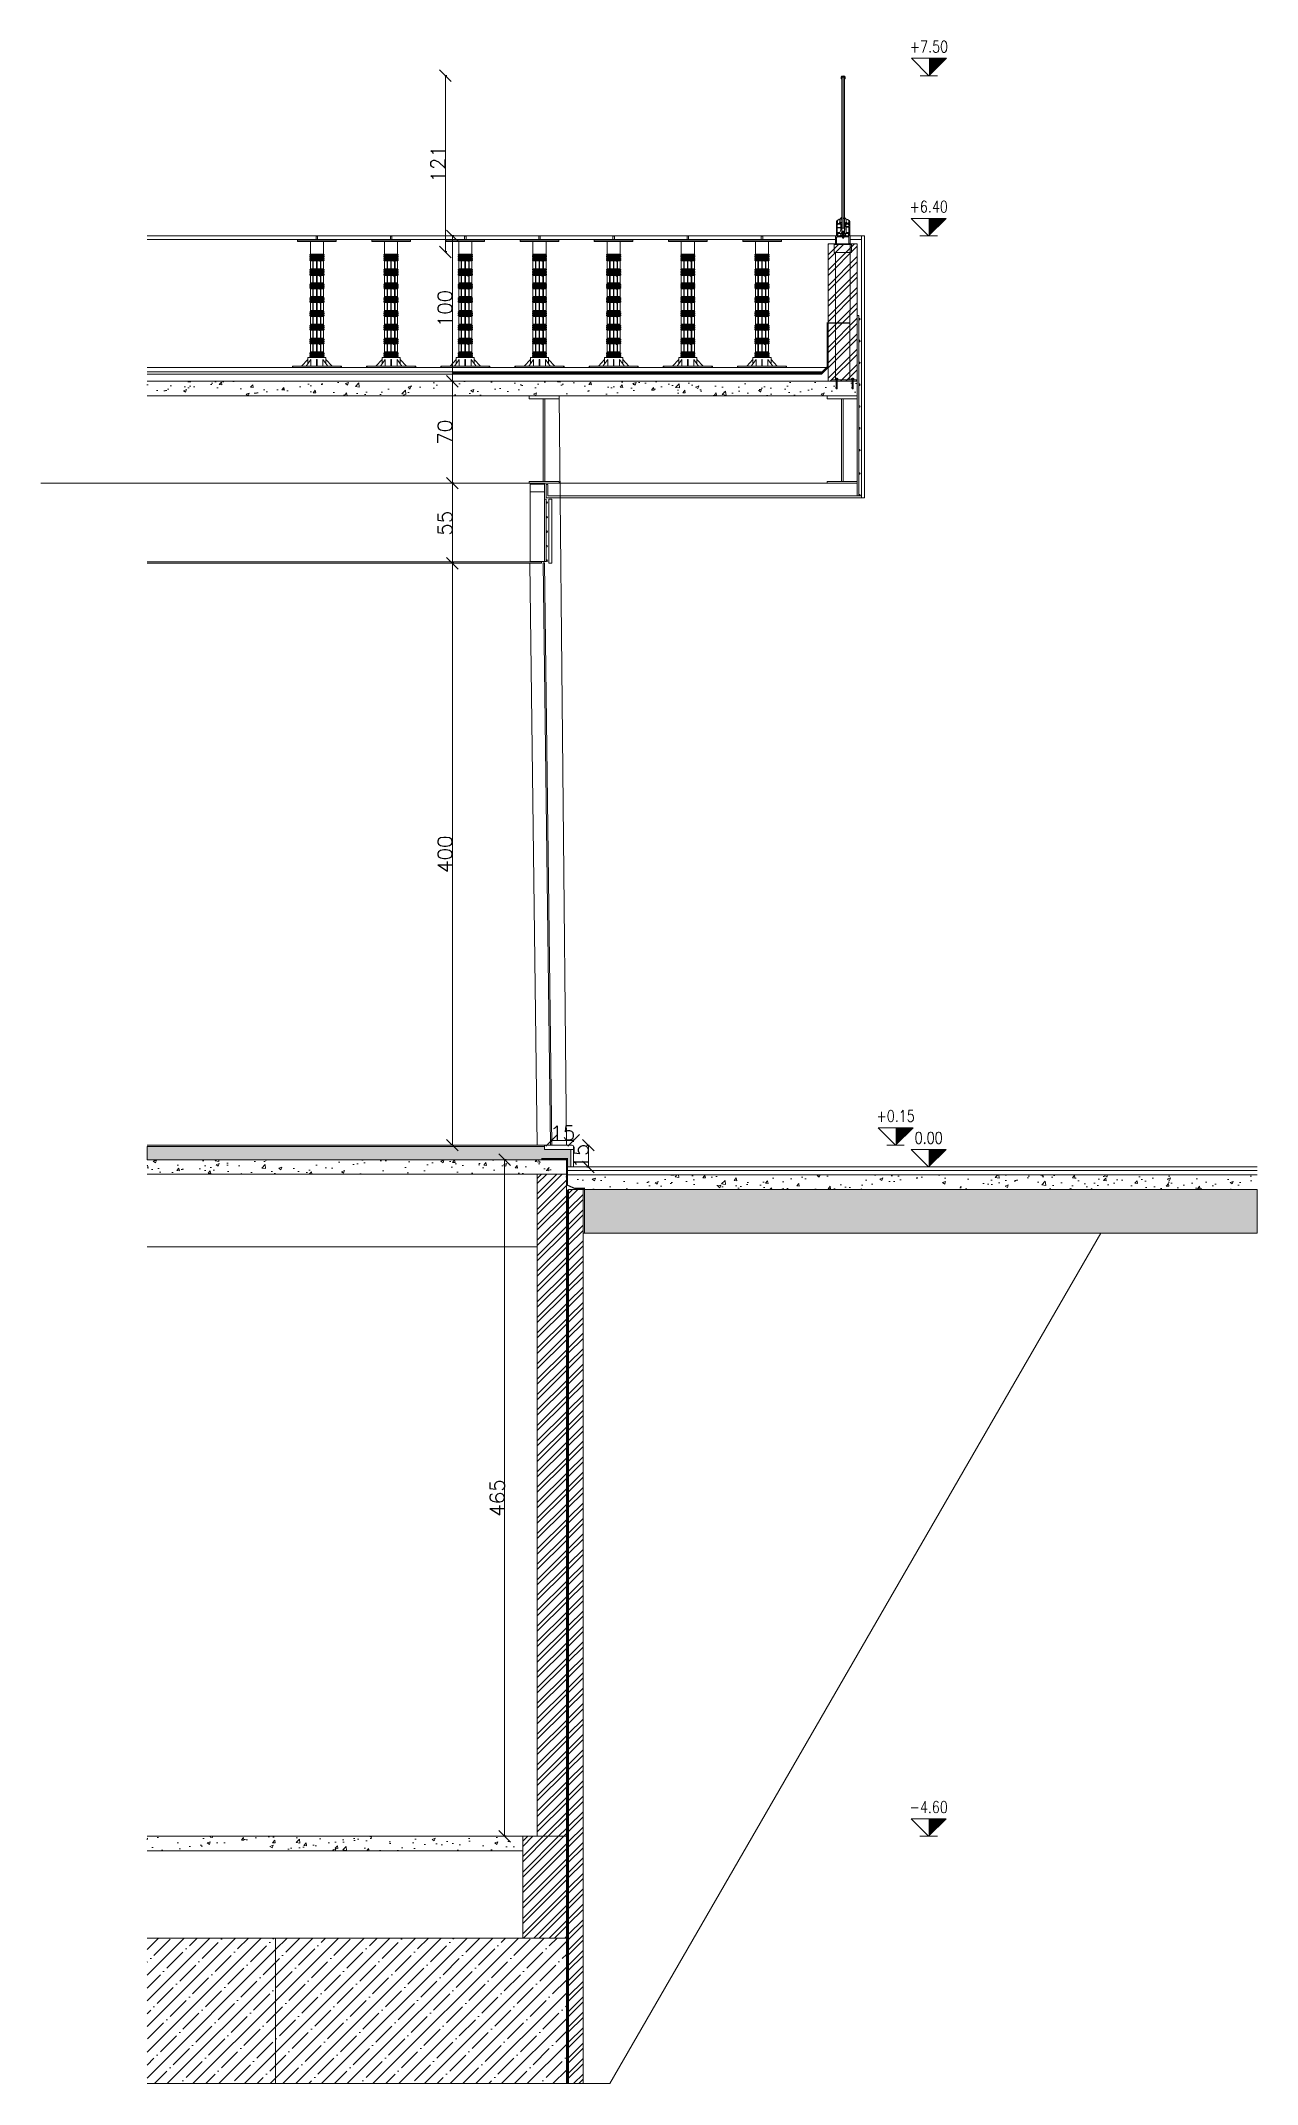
# Model space of a CAD drawing. Header units: inches. Extents: x 35.2 to 43.6, y 7.8 to 21.8.
import ezdxf
from ezdxf.enums import TextEntityAlignment as Align

# ---------------------------------------------------------------- set-up
doc = ezdxf.new("R2010")
doc.units = ezdxf.units.IN
doc.header["$MEASUREMENT"] = 0
doc.linetypes.add('HIDDEN', pattern=[0.375, 0.25, -0.125])
doc.layers.get('0').update_dxf_attribs({"lineweight": 20})
doc.layers.get('Defpoints').update_dxf_attribs({"lineweight": 5})
for name, color, linetype, lineweight in [('001', 250, 'Continuous', 0), ('A-SYMB-LVLS', 4, 'Continuous', 5), ('Beam', 12, 'Continuous', 5), ('DIM', 5, 'Continuous', 5), ('Falce ceiling', 211, 'Continuous', 5), ('Finisdhing', 40, 'Continuous', 5), ('foolad', 10, 'Continuous', 5), ('Glass', 130, 'Continuous', 5), ('Hatch', 251, 'Continuous', 5), ('leder', 1, 'Continuous', 5), ('nama', 109, 'Continuous', 13), ('nazok', 41, 'Continuous', 5), ('steel', 27, 'Continuous', 5)]:
    doc.layers.add(name, color=color, linetype=linetype, lineweight=lineweight)
doc.styles.add('ROMANS-TITLE', font='ROMANS.shx', dxfattribs={"width": 0.8})
doc.styles.add('simplex.shx', font='simplex.shx')
doc.dimstyles.new('S100', dxfattribs={"dimtxt": 0.1, "dimasz": 0.08, "dimexe": 0.005, "dimexo": 0, "dimgap": 0.001, "dimtad": 1, "dimlfac": 100, "dimdsep": 46, "dimtxsty": 'simplex.shx', "dimblk": 'OBLIQUE', "dimcen": 0.009, "dimclrd": 256, "dimadec": 1, "dimazin": 0, "dimtfac": 1, "dimtofl": 0, "dimtmove": 1, "dimatfit": 3, "dimldrblk": 'OBLIQUE', "dimfxl": 0.01, "dimfxlon": 1, "dimtolj": 1, "dimtzin": 0, "dimlwd": -1, "dimarcsym": 0})
pattern_1 = [(50, (0, 0), (0.21517805, -0.01882564), [0.0225, -0.2475]), (355, (0, 0), (-0.0416254, 0.2256576), [0.018, -0.198]), (100.45144, (0.01793, -0.00157), (0.1735527, 0.206832), [0.0191221, -0.2103426]), (46.1842, (0, 0.06), (0.3201724, -0.0496558), [0.03375, -0.37125]), (96.6356, (0.02668, 0.05586), (0.2803986, 0.2922356), [0.028683, -0.3155141]), (351.1842, (0, 0.06), (0.2803986, 0.2922356), [0.027, -0.297]), (21, (0.03, 0.045), (0.1790721, -0.1207857), [0.0225, -0.2475]), (326, (0.03, 0.045), (0.0729946, 0.217545), [0.018, -0.198]), (71.45144, (0.04492, 0.03493), (0.2520667, 0.0967593), [0.0191221, -0.2103426]), (37.5, (0, 0), (0.00364796, 0.09986816), [0, -0.1956, 0, -0.201, 0, -0.19875]), (7.5, (0, 0), (0.07892086, 0.11832351), [0, -0.1146, 0, -0.1911, 0, -0.07575]), (327.5, (-0.0669, 0), (0.16014673, -0.00676646), [0, -0.075, 0, -0.234, 0, -0.3105]), (317.5, (-0.0969, 0), (0.17495585, 0.0300315), [0, -0.0975, 0, -0.1554, 0, -0.2205])]
pattern_2 = [(37.5, (0, 0), (-0.000503947, 0.01541459), [0, -0.01216, 0, -0.0136, 0, -0.013]), (7.5, (0, 0), (0.014158214, 0.0225771685), [0, -0.00656, 0, -0.01096, 0, -0.0042]), (327.5, (-0.00984, 0), (0.024913135, 4.52724e-05), [0, -0.004, 0, -0.0144, 0, -0.0188]), (317.5, (-0.00984, 0), (0.024049013, 0.007021405), [0, -0.002, 0, -0.00944, 0, -0.0108])]

msp = doc.modelspace()

# ---------------------------------------------------------------- blocks, each defined once
blk = doc.blocks.new('A-LVL_EL-SEC')
at = {"layer": 'A-SYMB-LVLS', "color": 5, "ltscale": 800}
blk.add_line((-150, 0), (150, 0), dxfattribs=at)
at = {"layer": 'A-SYMB-LVLS', "color": 4}
blk.add_lwpolyline([(-300, 300), (0, 0), (300, 300), (-300, 300)], dxfattribs=at)
at = {"layer": 'A-SYMB-LVLS', "color": 9}
blk.add_solid([(0, 300), (300, 300), (0, 0)], dxfattribs=at)
at = {"layer": 'A-SYMB-LVLS', "color": 4, "ltscale": 800, "style": 'ROMANS-TITLE', "width": 0.8}
blk.add_attdef('FLOOR-LEVEL', text='', height=200, dxfattribs=at).set_placement((0, 500), align=Align.MIDDLE)
blk = doc.blocks.new('_OBLIQUE')
at = {"color": 0, "linetype": 'ByBlock'}
blk.add_line((-0.5, -0.5), (0.5, 0.5), dxfattribs=at)
blk = doc.blocks.new('*D21')
at = {"layer": 'Defpoints', "color": 0, "transparency": 16777216}
for p in [(38.385, 14.131), (38.402, 14.131), (38.402, 9.481)]:
    blk.add_point(p, dxfattribs=at)
at = {"layer": 'DIM', "color": 0, "lineweight": -2, "transparency": 16777216}
for p, q in [((38.395, 14.131), (38.38, 14.131)), ((38.395, 9.481), (38.38, 9.481))]:
    blk.add_line(p, q, dxfattribs=at)
at = {"layer": 'DIM', "transparency": 16777216}
blk.add_line((38.385, 9.481), (38.385, 14.131), dxfattribs=at)
at = {"layer": 'DIM', "transparency": 16777216, "xscale": 0.08, "yscale": 0.08, "zscale": 0.08}
for p, rotation in [((38.385, 14.131), 90), ((38.385, 9.481), 270)]:
    blk.add_blockref('_OBLIQUE', p, dxfattribs=dict(at, rotation=rotation))
at = {"layer": 'DIM', "color": 0, "transparency": 16777216, "insert": (38.334, 11.806), "char_height": 0.1, "attachment_point": 5, "rotation": 90, "style": 'simplex.shx'}
blk.add_mtext('\\A1;465', dxfattribs=at)
blk = doc.blocks.new('*D23')
at = {"layer": 'Defpoints', "color": 0, "transparency": 16777216}
for p in [(38.809, 14.231), (38.961, 14.231), (38.859, 14.081)]:
    blk.add_point(p, dxfattribs=at)
at = {"layer": 'DIM', "color": 0, "lineweight": -2, "transparency": 16777216}
for p, q in [((38.951, 14.231), (38.966, 14.231)), ((38.951, 14.081), (38.966, 14.081))]:
    blk.add_line(p, q, dxfattribs=at)
at = {"layer": 'DIM', "transparency": 16777216}
blk.add_line((38.961, 14.081), (38.961, 14.231), dxfattribs=at)
at = {"layer": 'DIM', "transparency": 16777216, "xscale": 0.08, "yscale": 0.08, "zscale": 0.08}
for p, rotation in [((38.961, 14.231), 90), ((38.961, 14.081), 270)]:
    blk.add_blockref('_OBLIQUE', p, dxfattribs=dict(at, rotation=rotation))
at = {"layer": 'DIM', "color": 0, "transparency": 16777216, "insert": (38.91, 14.156), "char_height": 0.1, "attachment_point": 5, "rotation": 90, "style": 'simplex.shx'}
blk.add_mtext('\\A1;15', dxfattribs=at)
blk = doc.blocks.new('*D24')
at = {"layer": 'Defpoints', "color": 0, "transparency": 16777216}
for p in [(38.026, 18.231), (38.026, 18.231), (38.026, 14.231)]:
    blk.add_point(p, dxfattribs=at)
at = {"layer": 'DIM', "color": 0, "lineweight": -2, "transparency": 16777216}
for p, q in [((38.026, 18.231), (38.021, 18.231)), ((38.026, 14.231), (38.021, 14.231))]:
    blk.add_line(p, q, dxfattribs=at)
at = {"layer": 'DIM', "transparency": 16777216}
blk.add_line((38.026, 14.231), (38.026, 18.231), dxfattribs=at)
at = {"layer": 'DIM', "transparency": 16777216, "xscale": 0.08, "yscale": 0.08, "zscale": 0.08}
for p, rotation in [((38.026, 18.231), 90), ((38.026, 14.231), 270)]:
    blk.add_blockref('_OBLIQUE', p, dxfattribs=dict(at, rotation=rotation))
at = {"layer": 'DIM', "color": 0, "transparency": 16777216, "insert": (37.975, 16.231), "char_height": 0.1, "attachment_point": 5, "rotation": 90, "style": 'simplex.shx'}
blk.add_mtext('\\A1;400', dxfattribs=at)
blk = doc.blocks.new('*D25')
at = {"layer": 'Defpoints', "color": 0, "transparency": 16777216}
for p in [(38.026, 18.781), (38.047, 18.781), (38.047, 18.231)]:
    blk.add_point(p, dxfattribs=at)
at = {"layer": 'DIM', "color": 0, "lineweight": -2, "transparency": 16777216}
for p, q in [((38.036, 18.781), (38.021, 18.781)), ((38.036, 18.231), (38.021, 18.231))]:
    blk.add_line(p, q, dxfattribs=at)
at = {"layer": 'DIM', "transparency": 16777216}
blk.add_line((38.026, 18.231), (38.026, 18.781), dxfattribs=at)
at = {"layer": 'DIM', "transparency": 16777216, "xscale": 0.08, "yscale": 0.08, "zscale": 0.08}
for p, rotation in [((38.026, 18.781), 90), ((38.026, 18.231), 270)]:
    blk.add_blockref('_OBLIQUE', p, dxfattribs=dict(at, rotation=rotation))
at = {"layer": 'DIM', "color": 0, "transparency": 16777216, "insert": (37.975, 18.506), "char_height": 0.1, "attachment_point": 5, "rotation": 90, "style": 'simplex.shx'}
blk.add_mtext('\\A1;55', dxfattribs=at)
blk = doc.blocks.new('*D26')
at = {"layer": 'Defpoints', "color": 0, "transparency": 16777216}
for p in [(38.026, 19.481), (38.047, 19.481), (38.047, 18.781)]:
    blk.add_point(p, dxfattribs=at)
at = {"layer": 'DIM', "color": 0, "lineweight": -2, "transparency": 16777216}
for p, q in [((38.036, 19.481), (38.021, 19.481)), ((38.036, 18.781), (38.021, 18.781))]:
    blk.add_line(p, q, dxfattribs=at)
at = {"layer": 'DIM', "transparency": 16777216}
blk.add_line((38.026, 18.781), (38.026, 19.481), dxfattribs=at)
at = {"layer": 'DIM', "transparency": 16777216, "xscale": 0.08, "yscale": 0.08, "zscale": 0.08}
for p, rotation in [((38.026, 19.481), 90), ((38.026, 18.781), 270)]:
    blk.add_blockref('_OBLIQUE', p, dxfattribs=dict(at, rotation=rotation))
at = {"layer": 'DIM', "color": 0, "transparency": 16777216, "insert": (37.975, 19.131), "char_height": 0.1, "attachment_point": 5, "rotation": 90, "style": 'simplex.shx'}
blk.add_mtext('\\A1;70', dxfattribs=at)
blk = doc.blocks.new('*D27')
at = {"layer": 'Defpoints', "color": 0, "transparency": 16777216}
for p in [(38.026, 20.481), (38.047, 20.481), (38.047, 19.481)]:
    blk.add_point(p, dxfattribs=at)
at = {"layer": 'DIM', "color": 0, "lineweight": -2, "transparency": 16777216}
for p, q in [((38.036, 20.481), (38.021, 20.481)), ((38.036, 19.481), (38.021, 19.481))]:
    blk.add_line(p, q, dxfattribs=at)
at = {"layer": 'DIM', "transparency": 16777216}
blk.add_line((38.026, 19.481), (38.026, 20.481), dxfattribs=at)
at = {"layer": 'DIM', "transparency": 16777216, "xscale": 0.08, "yscale": 0.08, "zscale": 0.08}
for p, rotation in [((38.026, 20.481), 90), ((38.026, 19.481), 270)]:
    blk.add_blockref('_OBLIQUE', p, dxfattribs=dict(at, rotation=rotation))
at = {"layer": 'DIM', "color": 0, "transparency": 16777216, "insert": (37.975, 19.981), "char_height": 0.1, "attachment_point": 5, "rotation": 90, "style": 'simplex.shx'}
blk.add_mtext('\\A1;100', dxfattribs=at)
blk = doc.blocks.new('*D28')
at = {"layer": 'Defpoints', "color": 0, "transparency": 16777216}
for p in [(38.709, 14.264), (38.709, 14.231), (38.859, 14.231)]:
    blk.add_point(p, dxfattribs=at)
at = {"layer": 'DIM', "color": 0, "lineweight": -2, "transparency": 16777216}
for p, q in [((38.709, 14.254), (38.709, 14.269)), ((38.859, 14.254), (38.859, 14.269))]:
    blk.add_line(p, q, dxfattribs=at)
at = {"layer": 'DIM', "transparency": 16777216}
blk.add_line((38.859, 14.264), (38.709, 14.264), dxfattribs=at)
at = {"layer": 'DIM', "transparency": 16777216, "xscale": 0.08, "yscale": 0.08, "zscale": 0.08, "rotation": 180}
blk.add_blockref('_OBLIQUE', (38.709, 14.264), dxfattribs=at)
at = {"layer": 'DIM', "transparency": 16777216, "xscale": 0.08, "yscale": 0.08, "zscale": 0.08}
blk.add_blockref('_OBLIQUE', (38.859, 14.264), dxfattribs=at)
at = {"layer": 'DIM', "color": 0, "transparency": 16777216, "insert": (38.784, 14.315), "char_height": 0.1, "attachment_point": 5, "style": 'simplex.shx'}
blk.add_mtext('\\A1;15', dxfattribs=at)
blk = doc.blocks.new('TU')
at = {"color": 3, "lineweight": 0}
blk.add_lwpolyline([(-2914.7, 110.7, -0.17657), (-2915.2, 109.7, -0.17657), (-2916.2, 109.3), (-2916.2, 108.4, 0.318227), (-2915.1, 109.4, -1.000019), (-2914.7, 109.4, -0.311431), (-2916.5, 107.7, -0.575691), (-2917, 108), (-2917, 108.8, 0.43833), (-2917.4, 109.1), (-2917.7, 109.1), (-2917.7, 108.8, -0.762116), (-2918, 108.7), (-2918.4, 109, -0.144998), (-2918.4, 109.1), (-2918.4, 110.5, -0.144998), (-2918.4, 110.6), (-2918, 110.8, -0.762551), (-2917.7, 110.8), (-2917.7, 110.5), (-2917.4, 110.5, 0.43833), (-2917, 110.8), (-2917, 111.6), (-2918.3, 111.6), (-2918.3, 111.8, -0.193353), (-2918.2, 112), (-2918.1, 112), (-2917, 112.4, 0.247056), (-2915.1, 114.3, -1.000044), (-2914.7, 114.3, -0.172955), (-2916.2, 111.9), (-2916.2, 111, 0.314859), (-2915.1, 112, -1.000091), (-2914.7, 112, -0.364834), (-2916.2, 110.6), (-2916.2, 109.7, 0.318227), (-2915.1, 110.7, -1.000076), (-2914.7, 110.7)], format="xyb", close=True, dxfattribs=at)
blk = doc.blocks.new('hand')
at = {"layer": 'steel'}
h = blk.add_hatch(color=256, dxfattribs=at)
h.dxf.hatch_style = 1
h.paths.add_polyline_path([(83.436, 31.922), (83.436, 31.94), (83.454, 31.94), (83.454, 31.922, 2.899959)])
h.paths.add_polyline_path([(83.455, 31.925), (83.455, 31.941), (83.435, 31.941), (83.435, 31.925, -2.320483)], flags=16)
at = {"layer": 'Hatch'}
for p, q in [((83.436, 30.901), (83.436, 31.941)), ((83.445, 31.941), (83.445, 30.901)), ((83.455, 30.901), (83.455, 31.925)), ((83.455, 30.901), (83.436, 30.901)), ((83.455, 30.934), (83.461, 30.934)), ((83.455, 30.934), (83.455, 30.895)), ((83.425, 30.849), (83.41, 30.849))]:
    blk.add_line(p, q, dxfattribs=at)
at = {"layer": 'Hatch', "linetype": 'ByBlock'}
blk.add_line((83.453, 30.849), (83.436, 30.849), dxfattribs=at)
at = {"layer": 'Hatch', "lineweight": 0}
for p, q in [((83.439, 30.882), (83.438, 30.882)), ((83.438, 30.882), (83.438, 30.877)), ((83.438, 30.877), (83.439, 30.876)), ((83.438, 30.847), (83.439, 30.847)), ((83.438, 30.842), (83.438, 30.847)), ((83.439, 30.841), (83.438, 30.842)), ((83.439, 30.882), (83.451, 30.882)), ((83.451, 30.876), (83.439, 30.876)), ((83.451, 30.847), (83.439, 30.847)), ((83.439, 30.841), (83.451, 30.841)), ((83.44, 30.882), (83.44, 30.877)), ((83.44, 30.842), (83.44, 30.847)), ((83.441, 30.877), (83.441, 30.877)), ((83.441, 30.876), (83.449, 30.876)), ((83.441, 30.875), (83.442, 30.876)), ((83.442, 30.876), (83.441, 30.876)), ((83.441, 30.875), (83.449, 30.875)), ((83.441, 30.875), (83.442, 30.874)), ((83.441, 30.875), (83.442, 30.874)), ((83.441, 30.873), (83.442, 30.874)), ((83.441, 30.873), (83.449, 30.873)), ((83.442, 30.873), (83.441, 30.873)), ((83.441, 30.872), (83.442, 30.873)), ((83.441, 30.872), (83.449, 30.872)), ((83.442, 30.871), (83.441, 30.872)), ((83.441, 30.87), (83.442, 30.871)), ((83.441, 30.87), (83.449, 30.87)), ((83.442, 30.87), (83.441, 30.87)), ((83.441, 30.869), (83.442, 30.87)), ((83.441, 30.869), (83.449, 30.869)), ((83.441, 30.869), (83.442, 30.868)), ((83.441, 30.869), (83.442, 30.868)), ((83.441, 30.867), (83.442, 30.868)), ((83.441, 30.867), (83.449, 30.867)), ((83.442, 30.867), (83.441, 30.867)), ((83.441, 30.866), (83.442, 30.867)), ((83.441, 30.866), (83.449, 30.866)), ((83.442, 30.865), (83.441, 30.866)), ((83.441, 30.865), (83.449, 30.865)), ((83.442, 30.864), (83.441, 30.865)), ((83.441, 30.865), (83.442, 30.865)), ((83.441, 30.863), (83.442, 30.864)), ((83.441, 30.863), (83.449, 30.863)), ((83.442, 30.862), (83.441, 30.863)), ((83.441, 30.862), (83.449, 30.862)), ((83.442, 30.861), (83.441, 30.862)), ((83.441, 30.862), (83.442, 30.862)), ((83.441, 30.86), (83.442, 30.861)), ((83.441, 30.86), (83.449, 30.86)), ((83.441, 30.86), (83.442, 30.859)), ((83.441, 30.86), (83.442, 30.859)), ((83.441, 30.859), (83.449, 30.859)), ((83.442, 30.858), (83.441, 30.859)), ((83.441, 30.859), (83.442, 30.859)), ((83.441, 30.857), (83.442, 30.858)), ((83.441, 30.857), (83.449, 30.857)), ((83.441, 30.857), (83.442, 30.856)), ((83.441, 30.857), (83.442, 30.856)), ((83.441, 30.856), (83.449, 30.856)), ((83.442, 30.855), (83.441, 30.856)), ((83.441, 30.856), (83.442, 30.856)), ((83.441, 30.854), (83.442, 30.855)), ((83.441, 30.854), (83.449, 30.854)), ((83.442, 30.853), (83.441, 30.854)), ((83.441, 30.853), (83.449, 30.853)), ((83.442, 30.852), (83.441, 30.853)), ((83.441, 30.853), (83.442, 30.853)), ((83.441, 30.851), (83.442, 30.852)), ((83.441, 30.851), (83.449, 30.851)), ((83.441, 30.851), (83.442, 30.851)), ((83.441, 30.851), (83.442, 30.851)), ((83.441, 30.85), (83.442, 30.851)), ((83.441, 30.85), (83.449, 30.85)), ((83.442, 30.849), (83.441, 30.85)), ((83.441, 30.848), (83.442, 30.849)), ((83.441, 30.848), (83.449, 30.848)), ((83.442, 30.848), (83.441, 30.848)), ((83.441, 30.847), (83.442, 30.848)), ((83.441, 30.847), (83.441, 30.847)), ((83.441, 30.84), (83.442, 30.841)), ((83.441, 30.84), (83.449, 30.84)), ((83.441, 30.839), (83.442, 30.84)), ((83.442, 30.84), (83.441, 30.84)), ((83.441, 30.839), (83.449, 30.839)), ((83.441, 30.839), (83.442, 30.838)), ((83.441, 30.839), (83.442, 30.838)), ((83.441, 30.838), (83.449, 30.837)), ((83.442, 30.837), (83.441, 30.838)), ((83.441, 30.838), (83.442, 30.838)), ((83.441, 30.836), (83.442, 30.837)), ((83.441, 30.836), (83.449, 30.836)), ((83.442, 30.835), (83.441, 30.836)), ((83.441, 30.835), (83.449, 30.835)), ((83.441, 30.835), (83.442, 30.834)), ((83.441, 30.835), (83.442, 30.834)), ((83.441, 30.835), (83.442, 30.835)), ((83.441, 30.833), (83.442, 30.834)), ((83.441, 30.833), (83.449, 30.833)), ((83.442, 30.832), (83.441, 30.833)), ((83.442, 30.876), (83.448, 30.876)), ((83.442, 30.874), (83.448, 30.874)), ((83.442, 30.873), (83.448, 30.873)), ((83.442, 30.873), (83.448, 30.873)), ((83.442, 30.871), (83.448, 30.871)), ((83.442, 30.871), (83.448, 30.871)), ((83.442, 30.87), (83.448, 30.87)), ((83.442, 30.868), (83.448, 30.868)), ((83.442, 30.867), (83.448, 30.867)), ((83.442, 30.867), (83.448, 30.867)), ((83.442, 30.865), (83.448, 30.865)), ((83.442, 30.865), (83.448, 30.865)), ((83.442, 30.864), (83.448, 30.864)), ((83.442, 30.864), (83.448, 30.864)), ((83.442, 30.862), (83.448, 30.862)), ((83.442, 30.861), (83.448, 30.861)), ((83.442, 30.859), (83.448, 30.859)), ((83.442, 30.858), (83.448, 30.858)), ((83.442, 30.856), (83.448, 30.856)), ((83.442, 30.855), (83.448, 30.855)), ((83.442, 30.855), (83.448, 30.855)), ((83.442, 30.853), (83.448, 30.853)), ((83.442, 30.852), (83.448, 30.852)), ((83.442, 30.851), (83.448, 30.851)), ((83.442, 30.849), (83.448, 30.849)), ((83.442, 30.849), (83.448, 30.849)), ((83.442, 30.848), (83.448, 30.848)), ((83.442, 30.84), (83.448, 30.84)), ((83.442, 30.838), (83.448, 30.838)), ((83.442, 30.837), (83.448, 30.837)), ((83.442, 30.835), (83.448, 30.835)), ((83.442, 30.834), (83.448, 30.834)), ((83.442, 30.832), (83.448, 30.832)), ((83.449, 30.875), (83.448, 30.876)), ((83.448, 30.876), (83.449, 30.876)), ((83.449, 30.875), (83.448, 30.874)), ((83.449, 30.873), (83.448, 30.874)), ((83.448, 30.873), (83.449, 30.873)), ((83.449, 30.872), (83.448, 30.873)), ((83.448, 30.871), (83.449, 30.872)), ((83.449, 30.87), (83.448, 30.871)), ((83.448, 30.87), (83.449, 30.87)), ((83.449, 30.869), (83.448, 30.87)), ((83.449, 30.869), (83.448, 30.868)), ((83.449, 30.867), (83.448, 30.868)), ((83.448, 30.867), (83.449, 30.867)), ((83.449, 30.866), (83.448, 30.867)), ((83.448, 30.865), (83.449, 30.866)), ((83.448, 30.864), (83.449, 30.865)), ((83.449, 30.865), (83.448, 30.865)), ((83.449, 30.863), (83.448, 30.864)), ((83.448, 30.862), (83.449, 30.863)), ((83.448, 30.861), (83.449, 30.862)), ((83.449, 30.862), (83.448, 30.862)), ((83.449, 30.86), (83.448, 30.861)), ((83.449, 30.86), (83.448, 30.859)), ((83.448, 30.858), (83.449, 30.859)), ((83.449, 30.859), (83.448, 30.859)), ((83.449, 30.857), (83.448, 30.858)), ((83.449, 30.857), (83.448, 30.856)), ((83.448, 30.855), (83.449, 30.856)), ((83.449, 30.856), (83.448, 30.856)), ((83.449, 30.854), (83.448, 30.855)), ((83.448, 30.853), (83.449, 30.854)), ((83.448, 30.852), (83.449, 30.853)), ((83.449, 30.853), (83.448, 30.853)), ((83.449, 30.851), (83.448, 30.852)), ((83.449, 30.851), (83.448, 30.851)), ((83.449, 30.85), (83.448, 30.851)), ((83.448, 30.849), (83.449, 30.85)), ((83.449, 30.848), (83.448, 30.849)), ((83.448, 30.848), (83.449, 30.848)), ((83.448, 30.847), (83.448, 30.848)), ((83.449, 30.84), (83.448, 30.841)), ((83.449, 30.839), (83.448, 30.84)), ((83.448, 30.84), (83.449, 30.84)), ((83.449, 30.839), (83.448, 30.838)), ((83.449, 30.837), (83.448, 30.838)), ((83.449, 30.836), (83.448, 30.837)), ((83.448, 30.837), (83.449, 30.837)), ((83.448, 30.835), (83.449, 30.836)), ((83.449, 30.835), (83.448, 30.834)), ((83.449, 30.835), (83.448, 30.835)), ((83.449, 30.833), (83.448, 30.834)), ((83.448, 30.832), (83.449, 30.833)), ((83.449, 30.876), (83.449, 30.876)), ((83.449, 30.847), (83.449, 30.847)), ((83.45, 30.882), (83.45, 30.877)), ((83.45, 30.842), (83.45, 30.847)), ((83.451, 30.882), (83.452, 30.882)), ((83.452, 30.877), (83.451, 30.876)), ((83.452, 30.847), (83.451, 30.847)), ((83.451, 30.841), (83.452, 30.842)), ((83.452, 30.882), (83.452, 30.877)), ((83.452, 30.842), (83.452, 30.847))]:
    blk.add_line(p, q, dxfattribs=at)
at = {"layer": 'Hatch'}
for points in [[(83.401, 30.857), (83.401, 30.855, 0.968548), (83.403, 30.855), (83.403, 30.859), (83.399, 30.859), (83.399, 30.948, -0.055326), (83.405, 30.955), (83.405, 30.941), (83.406, 30.941), (83.406, 30.955, -0.117934), (83.423, 30.963), (83.423, 30.941), (83.424, 30.941), (83.424, 30.964, -0.051877), (83.432, 30.965), (83.432, 30.966), (83.431, 30.966), (83.431, 30.966), (83.428, 30.966), (83.428, 30.97), (83.431, 30.97), (83.431, 30.97), (83.432, 30.97), (83.432, 30.971), (83.427, 30.971), (83.427, 30.965, 0.208064), (83.398, 30.948), (83.398, 30.854, 1.270994), (83.399, 30.854), (83.399, 30.858), (83.401, 30.858), (83.401, 30.855)], [(83.485, 30.935), (83.472, 30.935, 0.770852), (83.455, 30.934), (83.456, 30.934, -0.79879), (83.471, 30.934), (83.485, 30.934)], [(83.488, 30.857), (83.488, 30.855, -0.968548), (83.486, 30.855), (83.486, 30.859), (83.49, 30.859), (83.49, 30.948, 0.055326), (83.484, 30.955), (83.484, 30.941), (83.483, 30.941), (83.483, 30.955, 0.117934), (83.466, 30.963), (83.466, 30.941), (83.465, 30.941), (83.465, 30.964, 0.051877), (83.457, 30.965), (83.457, 30.966), (83.458, 30.966), (83.458, 30.966), (83.461, 30.966), (83.461, 30.97), (83.458, 30.97), (83.458, 30.97), (83.457, 30.97), (83.457, 30.971), (83.462, 30.971), (83.462, 30.965, -0.208064), (83.491, 30.948), (83.491, 30.854, -1.270994), (83.49, 30.854), (83.49, 30.858), (83.488, 30.858), (83.488, 30.855)]]:
    blk.add_lwpolyline(points, format="xyb", dxfattribs=at)
for points in [[(83.485, 30.939), (83.483, 30.939, -0.930162), (83.483, 30.941), (83.485, 30.941), (83.485, 30.944), (83.485, 30.944, -1.03409), (83.485, 30.945), (83.485, 30.945), (83.485, 30.947, -0.980277), (83.49, 30.947), (83.49, 30.869, -0.414214), (83.488, 30.867), (83.486, 30.867), (83.486, 30.853), (83.488, 30.853), (83.488, 30.857), (83.49, 30.857), (83.49, 30.849), (83.481, 30.849), (83.481, 30.865), (83.465, 30.865, 0.469077), (83.465, 30.864, -0.664292), (83.463, 30.863), (83.461, 30.865, 0.951604), (83.46, 30.863), (83.462, 30.862, -0.479233), (83.46, 30.86, 0.390181), (83.46, 30.859), (83.46, 30.852), (83.466, 30.852), (83.466, 30.849), (83.455, 30.849), (83.455, 30.856, 0.414214), (83.454, 30.856), (83.445, 30.856), (83.435, 30.856, 0.414214), (83.434, 30.856), (83.434, 30.849), (83.423, 30.849), (83.423, 30.852), (83.429, 30.852), (83.429, 30.86), (83.427, 30.862), (83.429, 30.863), (83.428, 30.865), (83.426, 30.863), (83.424, 30.865), (83.408, 30.865), (83.408, 30.849), (83.399, 30.849), (83.399, 30.857, -0.880986), (83.401, 30.857), (83.401, 30.853, 0.800263), (83.403, 30.853), (83.403, 30.867), (83.401, 30.867, -0.414214), (83.399, 30.869), (83.399, 30.947, -0.881489), (83.403, 30.947), (83.403, 30.945), (83.405, 30.945, -0.553086), (83.405, 30.944), (83.403, 30.944), (83.403, 30.941), (83.406, 30.941, -0.719564), (83.406, 30.939), (83.403, 30.939), (83.403, 30.934), (83.413, 30.934), (83.413, 30.933), (83.414, 30.933), (83.414, 30.934), (83.422, 30.934), (83.422, 30.939), (83.42, 30.939, -0.728296), (83.42, 30.941), (83.426, 30.941), (83.426, 30.934), (83.43, 30.934), (83.43, 30.941), (83.435, 30.941), (83.435, 30.876), (83.444, 30.876), (83.444, 30.876), (83.445, 30.876), (83.445, 30.876), (83.454, 30.876), (83.462, 30.941), (83.469, 30.941, -0.770587), (83.469, 30.939), (83.467, 30.939), (83.467, 30.934), (83.475, 30.934), (83.475, 30.933), (83.476, 30.933), (83.476, 30.934), (83.485, 30.934)], [(83.409, 30.929), (83.427, 30.929, -0.414214), (83.429, 30.927), (83.429, 30.909, -0.414214), (83.427, 30.907), (83.406, 30.907, -0.414214), (83.404, 30.909), (83.404, 30.923, -0.457949), (83.405, 30.924, 0.672282), (83.406, 30.926), (83.404, 30.927, -0.82032), (83.406, 30.929), (83.407, 30.927, 0.677839), (83.409, 30.928, -0.45925)], [(83.404, 30.901), (83.404, 30.873, 0.414214), (83.406, 30.871), (83.413, 30.871, 0.323356), (83.415, 30.871), (83.423, 30.871), (83.429, 30.891), (83.429, 30.901, 0.414214), (83.427, 30.903), (83.406, 30.903, 0.414214)], [(83.48, 30.929), (83.467, 30.929, 0.414214), (83.465, 30.927), (83.464, 30.915, 0.414214), (83.466, 30.913), (83.483, 30.913, 0.414214), (83.485, 30.915), (83.485, 30.923, 0.457949), (83.484, 30.924, -0.672282), (83.483, 30.926), (83.485, 30.927, 0.82032), (83.483, 30.929), (83.482, 30.927, -0.677839), (83.48, 30.928, 0.45925)], [(83.466, 30.907), (83.466, 30.873, 0.414214), (83.468, 30.871), (83.474, 30.871, 0.323356), (83.476, 30.871), (83.483, 30.871, 0.327026), (83.485, 30.872), (83.485, 30.891), (83.485, 30.907, 0.414214), (83.483, 30.909), (83.468, 30.909, 0.414214)], [(83.453, 30.864, 1), (83.453, 30.872), (83.436, 30.872, 1), (83.436, 30.864)]]:
    blk.add_lwpolyline(points, format="xyb", close=True, dxfattribs=at)
for points in [[(83.436, 30.934), (83.435, 30.934), (83.435, 30.876), (83.436, 30.876)], [(83.444, 30.849), (83.435, 30.849), (83.435, 30.852), (83.437, 30.852), (83.437, 30.853), (83.441, 30.853), (83.441, 30.855), (83.444, 30.855), (83.444, 30.854), (83.445, 30.855), (83.448, 30.855), (83.448, 30.853), (83.452, 30.853), (83.452, 30.852), (83.454, 30.852), (83.454, 30.849)]]:
    blk.add_lwpolyline(points, close=True, dxfattribs=at)
blk.add_lwpolyline([(83.461, 30.934), (83.455, 30.887), (83.455, 30.934)], dxfattribs=at)
at = {"layer": 'Hatch', "lineweight": 0}
for points, knots in [([(83.438, 30.882), (83.438, 30.882), (83.438, 30.882), (83.438, 30.882), (83.439, 30.882), (83.439, 30.882), (83.439, 30.882), (83.439, 30.882), (83.439, 30.882)], [0, 0, 0, 0, 0.000761552, 0.001423394, 0.00201241, 0.002547602, 0.003046327, 0.003526406, 0.003526406, 0.003526406, 0.003526406]), ([(83.438, 30.877), (83.438, 30.877), (83.438, 30.877), (83.438, 30.877), (83.439, 30.876), (83.439, 30.876), (83.439, 30.876), (83.439, 30.876), (83.439, 30.876)], [0, 0, 0, 0, 0.000761552, 0.001423394, 0.00201241, 0.002547602, 0.003046327, 0.003526406, 0.003526406, 0.003526406, 0.003526406]), ([(83.438, 30.847), (83.438, 30.847), (83.438, 30.847), (83.438, 30.847), (83.439, 30.847), (83.439, 30.847), (83.439, 30.847), (83.439, 30.847), (83.439, 30.847)], [0, 0, 0, 0, 0.000761552, 0.001423394, 0.00201241, 0.002547602, 0.003046327, 0.003526406, 0.003526406, 0.003526406, 0.003526406]), ([(83.438, 30.842), (83.438, 30.842), (83.438, 30.842), (83.438, 30.841), (83.439, 30.841), (83.439, 30.841), (83.439, 30.841), (83.439, 30.841), (83.439, 30.841)], [0, 0, 0, 0, 0.000761552, 0.001423394, 0.00201241, 0.002547602, 0.003046327, 0.003526406, 0.003526406, 0.003526406, 0.003526406]), ([(83.439, 30.882), (83.439, 30.882), (83.439, 30.882), (83.44, 30.882), (83.439, 30.882), (83.44, 30.882), (83.44, 30.882), (83.44, 30.882), (83.44, 30.882)], [0, 0, 0, 0, 0.000480175, 0.000978925, 0.001514046, 0.002102941, 0.002764733, 0.003526406, 0.003526406, 0.003526406, 0.003526406]), ([(83.439, 30.876), (83.439, 30.876), (83.439, 30.876), (83.44, 30.876), (83.439, 30.876), (83.44, 30.877), (83.44, 30.877), (83.44, 30.877), (83.44, 30.877)], [0, 0, 0, 0, 0.000480175, 0.000978925, 0.001514046, 0.002102941, 0.002764733, 0.003526406, 0.003526406, 0.003526406, 0.003526406]), ([(83.439, 30.847), (83.439, 30.847), (83.439, 30.847), (83.44, 30.847), (83.439, 30.847), (83.44, 30.847), (83.44, 30.847), (83.44, 30.847), (83.44, 30.847)], [0, 0, 0, 0, 0.000480175, 0.000978925, 0.001514046, 0.002102941, 0.002764733, 0.003526406, 0.003526406, 0.003526406, 0.003526406]), ([(83.439, 30.841), (83.439, 30.841), (83.439, 30.841), (83.44, 30.841), (83.439, 30.841), (83.44, 30.841), (83.44, 30.842), (83.44, 30.842), (83.44, 30.842)], [0, 0, 0, 0, 0.000480175, 0.000978925, 0.001514046, 0.002102941, 0.002764733, 0.003526406, 0.003526406, 0.003526406, 0.003526406]), ([(83.44, 30.882), (83.44, 30.882), (83.44, 30.882), (83.441, 30.882), (83.441, 30.882), (83.443, 30.882), (83.445, 30.882), (83.445, 30.882), (83.445, 30.882)], [0, 0, 0, 0, 0.001217103, 0.002334458, 0.003384705, 0.004389949, 0.005367771, 0.006332606, 0.006332606, 0.006332606, 0.006332606]), ([(83.44, 30.877), (83.44, 30.877), (83.44, 30.877), (83.441, 30.877), (83.441, 30.876), (83.443, 30.876), (83.445, 30.876), (83.445, 30.876), (83.445, 30.876)], [0, 0, 0, 0, 0.001217103, 0.002334458, 0.003384705, 0.004389949, 0.005367771, 0.006332606, 0.006332606, 0.006332606, 0.006332606]), ([(83.44, 30.847), (83.44, 30.847), (83.44, 30.847), (83.441, 30.847), (83.441, 30.847), (83.443, 30.847), (83.445, 30.847), (83.445, 30.847), (83.445, 30.847)], [0, 0, 0, 0, 0.001217103, 0.002334458, 0.003384705, 0.004389949, 0.005367771, 0.006332606, 0.006332606, 0.006332606, 0.006332606]), ([(83.44, 30.842), (83.44, 30.842), (83.44, 30.842), (83.441, 30.841), (83.441, 30.841), (83.443, 30.841), (83.445, 30.841), (83.445, 30.841), (83.445, 30.841)], [0, 0, 0, 0, 0.001217103, 0.002334458, 0.003384705, 0.004389949, 0.005367771, 0.006332606, 0.006332606, 0.006332606, 0.006332606]), ([(83.445, 30.882), (83.445, 30.882), (83.445, 30.882), (83.448, 30.882), (83.449, 30.882), (83.449, 30.882), (83.449, 30.882), (83.45, 30.882), (83.45, 30.882)], [0, 0, 0, 0, 0.000965216, 0.001943308, 0.002948692, 0.003998898, 0.005115994, 0.006332606, 0.006332606, 0.006332606, 0.006332606]), ([(83.445, 30.876), (83.445, 30.876), (83.445, 30.876), (83.448, 30.876), (83.449, 30.876), (83.449, 30.877), (83.449, 30.877), (83.45, 30.877), (83.45, 30.877)], [0, 0, 0, 0, 0.000965216, 0.001943308, 0.002948692, 0.003998898, 0.005115994, 0.006332606, 0.006332606, 0.006332606, 0.006332606]), ([(83.445, 30.847), (83.445, 30.847), (83.445, 30.847), (83.448, 30.847), (83.449, 30.847), (83.449, 30.847), (83.449, 30.847), (83.45, 30.847), (83.45, 30.847)], [0, 0, 0, 0, 0.000965216, 0.001943308, 0.002948692, 0.003998898, 0.005115994, 0.006332606, 0.006332606, 0.006332606, 0.006332606]), ([(83.445, 30.841), (83.445, 30.841), (83.445, 30.841), (83.448, 30.841), (83.449, 30.841), (83.449, 30.841), (83.449, 30.842), (83.45, 30.842), (83.45, 30.842)], [0, 0, 0, 0, 0.000965216, 0.001943308, 0.002948692, 0.003998898, 0.005115994, 0.006332606, 0.006332606, 0.006332606, 0.006332606]), ([(83.45, 30.882), (83.45, 30.882), (83.45, 30.882), (83.45, 30.882), (83.45, 30.882), (83.451, 30.882), (83.45, 30.882), (83.451, 30.882), (83.451, 30.882)], [0, 0, 0, 0, 0.000761552, 0.001423394, 0.00201241, 0.002547602, 0.003046327, 0.003526406, 0.003526406, 0.003526406, 0.003526406]), ([(83.45, 30.877), (83.45, 30.877), (83.45, 30.877), (83.45, 30.877), (83.45, 30.876), (83.451, 30.876), (83.45, 30.876), (83.451, 30.876), (83.451, 30.876)], [0, 0, 0, 0, 0.000761552, 0.001423394, 0.00201241, 0.002547602, 0.003046327, 0.003526406, 0.003526406, 0.003526406, 0.003526406]), ([(83.45, 30.847), (83.45, 30.847), (83.45, 30.847), (83.45, 30.847), (83.45, 30.847), (83.451, 30.847), (83.45, 30.847), (83.451, 30.847), (83.451, 30.847)], [0, 0, 0, 0, 0.000761552, 0.001423394, 0.00201241, 0.002547602, 0.003046327, 0.003526406, 0.003526406, 0.003526406, 0.003526406]), ([(83.45, 30.842), (83.45, 30.842), (83.45, 30.842), (83.45, 30.841), (83.45, 30.841), (83.451, 30.841), (83.45, 30.841), (83.451, 30.841), (83.451, 30.841)], [0, 0, 0, 0, 0.000761552, 0.001423394, 0.00201241, 0.002547602, 0.003046327, 0.003526406, 0.003526406, 0.003526406, 0.003526406]), ([(83.451, 30.882), (83.451, 30.882), (83.451, 30.882), (83.451, 30.882), (83.451, 30.882), (83.451, 30.882), (83.452, 30.882), (83.452, 30.882), (83.452, 30.882)], [0, 0, 0, 0, 0.000480175, 0.000978925, 0.001514046, 0.002102941, 0.002764733, 0.003526406, 0.003526406, 0.003526406, 0.003526406]), ([(83.451, 30.876), (83.451, 30.876), (83.451, 30.876), (83.451, 30.876), (83.451, 30.876), (83.451, 30.877), (83.452, 30.877), (83.452, 30.877), (83.452, 30.877)], [0, 0, 0, 0, 0.000480175, 0.000978925, 0.001514046, 0.002102941, 0.002764733, 0.003526406, 0.003526406, 0.003526406, 0.003526406]), ([(83.451, 30.847), (83.451, 30.847), (83.451, 30.847), (83.451, 30.847), (83.451, 30.847), (83.451, 30.847), (83.452, 30.847), (83.452, 30.847), (83.452, 30.847)], [0, 0, 0, 0, 0.000480175, 0.000978925, 0.001514046, 0.002102941, 0.002764733, 0.003526406, 0.003526406, 0.003526406, 0.003526406]), ([(83.451, 30.841), (83.451, 30.841), (83.451, 30.841), (83.451, 30.841), (83.451, 30.841), (83.451, 30.841), (83.452, 30.842), (83.452, 30.842), (83.452, 30.842)], [0, 0, 0, 0, 0.000480175, 0.000978925, 0.001514046, 0.002102941, 0.002764733, 0.003526406, 0.003526406, 0.003526406, 0.003526406])]:
    blk.add_open_spline(points, degree=3, knots=knots, dxfattribs=at)
at = {"layer": 'steel'}
for points in [[(83.436, 31.922), (83.436, 31.94), (83.454, 31.94), (83.454, 31.922, 2.899959)], [(83.435, 31.925), (83.435, 31.941), (83.455, 31.941), (83.455, 31.925, 2.320483)]]:
    blk.add_lwpolyline(points, format="xyb", close=True, dxfattribs=at)
at = {"layer": 'Hatch', "yscale": 0.002, "zscale": 0.002}
for p, xscale in [((89.266, 30.748), 0.002), ((77.623, 30.748), -0.002)]:
    blk.add_blockref('TU', p, dxfattribs=dict(at, xscale=xscale))
blk = doc.blocks.new('*D33')
at = {"layer": 'Defpoints', "color": 0, "transparency": 16777216}
for p in [(40.712, 21.581), (37.978, 20.371), (40.755, 20.371)]:
    blk.add_point(p, dxfattribs=at)
at = {"layer": 'DIM', "color": 0, "lineweight": -2, "transparency": 16777216}
for p, q in [((37.988, 21.581), (37.973, 21.581)), ((37.988, 20.371), (37.973, 20.371))]:
    blk.add_line(p, q, dxfattribs=at)
at = {"layer": 'DIM', "transparency": 16777216}
blk.add_line((37.978, 21.581), (37.978, 20.371), dxfattribs=at)
at = {"layer": 'DIM', "transparency": 16777216, "xscale": 0.08, "yscale": 0.08, "zscale": 0.08}
for p, rotation in [((37.978, 21.581), 90), ((37.978, 20.371), 270)]:
    blk.add_blockref('_OBLIQUE', p, dxfattribs=dict(at, rotation=rotation))
at = {"layer": 'DIM', "color": 0, "transparency": 16777216, "insert": (37.927, 20.976), "char_height": 0.1, "attachment_point": 5, "rotation": 90, "style": 'simplex.shx'}
blk.add_mtext('\\A1;121', dxfattribs=at)
blk = doc.blocks.new('edestal')
at = {"layer": 'Hatch'}
for p, q in [((38.386, 20.354), (38.386, 20.441)), ((38.421, 20.456), (38.421, 20.452)), ((38.426, 20.477), (38.426, 20.456)), ((38.43, 20.481), (38.432, 20.481)), ((38.436, 20.477), (38.436, 20.456)), ((38.438, 20.456), (38.438, 20.452)), ((38.476, 20.354), (38.476, 20.441)), ((38.382, 20.351), (38.386, 20.354)), ((38.382, 20.348), (38.382, 20.351)), ((38.382, 20.351), (38.48, 20.351)), ((38.387, 20.348), (38.382, 20.348)), ((38.382, 20.341), (38.386, 20.344)), ((38.382, 20.337), (38.382, 20.341)), ((38.48, 20.341), (38.382, 20.341)), ((38.387, 20.337), (38.382, 20.337)), ((38.382, 20.328), (38.387, 20.333)), ((38.382, 20.325), (38.382, 20.328)), ((38.48, 20.328), (38.382, 20.328)), ((38.387, 20.325), (38.382, 20.325)), ((38.382, 20.316), (38.387, 20.321)), ((38.382, 20.316), (38.382, 20.312)), ((38.48, 20.316), (38.382, 20.316)), ((38.382, 20.312), (38.387, 20.312)), ((38.382, 20.249), (38.386, 20.253)), ((38.382, 20.247), (38.382, 20.249)), ((38.387, 20.247), (38.382, 20.247)), ((38.382, 20.239), (38.386, 20.243)), ((38.382, 20.236), (38.382, 20.239)), ((38.48, 20.239), (38.382, 20.239)), ((38.387, 20.236), (38.382, 20.236)), ((38.382, 20.227), (38.387, 20.232)), ((38.382, 20.224), (38.382, 20.227)), ((38.48, 20.227), (38.382, 20.227)), ((38.387, 20.224), (38.382, 20.224)), ((38.386, 20.354), (38.476, 20.354)), ((38.476, 20.344), (38.386, 20.344)), ((38.386, 20.251), (38.386, 20.309)), ((38.386, 20.309), (38.476, 20.309)), ((38.386, 20.255), (38.403, 20.255)), ((38.386, 20.251), (38.476, 20.251)), ((38.476, 20.243), (38.386, 20.243)), ((38.387, 20.344), (38.387, 20.348)), ((38.474, 20.348), (38.387, 20.348)), ((38.387, 20.333), (38.387, 20.337)), ((38.474, 20.337), (38.387, 20.337)), ((38.474, 20.333), (38.387, 20.333)), ((38.387, 20.321), (38.387, 20.325)), ((38.475, 20.325), (38.387, 20.325)), ((38.475, 20.321), (38.387, 20.321)), ((38.474, 20.312), (38.387, 20.312)), ((38.387, 20.309), (38.387, 20.312)), ((38.387, 20.243), (38.387, 20.247)), ((38.474, 20.247), (38.387, 20.247)), ((38.387, 20.232), (38.387, 20.236)), ((38.474, 20.236), (38.387, 20.236)), ((38.474, 20.232), (38.387, 20.232)), ((38.387, 20.22), (38.387, 20.224)), ((38.475, 20.224), (38.387, 20.224)), ((38.403, 20.309), (38.403, 20.254)), ((38.403, 20.255), (38.403, 20.251)), ((38.406, 20.309), (38.406, 20.254)), ((38.406, 20.255), (38.429, 20.255)), ((38.407, 20.255), (38.407, 20.251)), ((38.429, 20.309), (38.429, 20.254)), ((38.429, 20.255), (38.429, 20.251)), ((38.432, 20.309), (38.432, 20.254)), ((38.432, 20.255), (38.455, 20.255)), ((38.433, 20.255), (38.433, 20.251)), ((38.455, 20.309), (38.455, 20.254)), ((38.455, 20.255), (38.455, 20.251)), ((38.458, 20.309), (38.458, 20.254)), ((38.458, 20.255), (38.476, 20.255)), ((38.459, 20.255), (38.459, 20.251)), ((38.474, 20.344), (38.474, 20.348)), ((38.474, 20.348), (38.48, 20.348)), ((38.474, 20.333), (38.474, 20.337)), ((38.474, 20.337), (38.48, 20.337)), ((38.48, 20.328), (38.474, 20.333)), ((38.48, 20.312), (38.474, 20.312)), ((38.474, 20.309), (38.474, 20.312)), ((38.474, 20.243), (38.474, 20.247)), ((38.474, 20.247), (38.48, 20.247)), ((38.474, 20.232), (38.474, 20.236)), ((38.474, 20.236), (38.48, 20.236)), ((38.48, 20.227), (38.474, 20.232)), ((38.475, 20.321), (38.475, 20.325)), ((38.475, 20.325), (38.48, 20.325)), ((38.48, 20.316), (38.475, 20.321)), ((38.475, 20.22), (38.475, 20.224)), ((38.475, 20.224), (38.48, 20.224)), ((38.48, 20.351), (38.476, 20.354)), ((38.48, 20.341), (38.476, 20.344)), ((38.476, 20.251), (38.476, 20.309)), ((38.48, 20.249), (38.476, 20.253)), ((38.48, 20.239), (38.476, 20.243)), ((38.48, 20.348), (38.48, 20.351)), ((38.48, 20.337), (38.48, 20.341)), ((38.48, 20.325), (38.48, 20.328)), ((38.48, 20.316), (38.48, 20.312)), ((38.48, 20.247), (38.48, 20.249)), ((38.48, 20.236), (38.48, 20.239)), ((38.48, 20.224), (38.48, 20.227)), ((38.382, 20.215), (38.387, 20.22)), ((38.382, 20.215), (38.382, 20.211)), ((38.48, 20.215), (38.382, 20.215)), ((38.382, 20.211), (38.387, 20.211)), ((38.382, 20.149), (38.386, 20.152)), ((38.382, 20.146), (38.382, 20.149)), ((38.48, 20.149), (38.382, 20.149)), ((38.387, 20.146), (38.382, 20.146)), ((38.382, 20.137), (38.387, 20.142)), ((38.382, 20.133), (38.382, 20.137)), ((38.48, 20.137), (38.382, 20.137)), ((38.387, 20.133), (38.382, 20.133)), ((38.382, 20.124), (38.387, 20.129)), ((38.382, 20.124), (38.382, 20.121)), ((38.48, 20.124), (38.382, 20.124)), ((38.382, 20.121), (38.387, 20.121)), ((38.386, 19.774), (38.386, 20.208)), ((38.386, 20.208), (38.476, 20.208)), ((38.386, 20.158), (38.403, 20.158)), ((38.386, 20.154), (38.476, 20.154)), ((38.476, 20.152), (38.386, 20.152)), ((38.386, 20.117), (38.476, 20.117)), ((38.475, 20.22), (38.387, 20.22)), ((38.474, 20.211), (38.387, 20.211)), ((38.387, 20.208), (38.387, 20.211)), ((38.387, 20.152), (38.387, 20.154)), ((38.387, 20.142), (38.387, 20.146)), ((38.474, 20.146), (38.387, 20.146)), ((38.474, 20.142), (38.387, 20.142)), ((38.387, 20.129), (38.387, 20.133)), ((38.475, 20.133), (38.387, 20.133)), ((38.475, 20.129), (38.387, 20.129)), ((38.474, 20.121), (38.387, 20.121)), ((38.387, 20.117), (38.387, 20.121)), ((38.403, 20.208), (38.403, 19.778)), ((38.403, 20.158), (38.403, 20.154)), ((38.406, 20.208), (38.406, 19.778)), ((38.406, 20.158), (38.429, 20.158)), ((38.407, 20.158), (38.407, 20.154)), ((38.429, 20.208), (38.429, 19.778)), ((38.429, 20.158), (38.429, 20.154)), ((38.432, 20.208), (38.432, 19.778)), ((38.432, 20.158), (38.455, 20.158)), ((38.433, 20.158), (38.433, 20.154)), ((38.455, 20.208), (38.455, 19.778)), ((38.455, 20.158), (38.455, 20.154)), ((38.458, 20.208), (38.458, 19.778)), ((38.458, 20.158), (38.476, 20.158)), ((38.459, 20.158), (38.459, 20.154)), ((38.48, 20.211), (38.474, 20.211)), ((38.474, 20.208), (38.474, 20.211)), ((38.474, 20.152), (38.474, 20.154)), ((38.474, 20.142), (38.474, 20.146)), ((38.474, 20.146), (38.48, 20.146)), ((38.48, 20.137), (38.474, 20.142)), ((38.48, 20.121), (38.474, 20.121)), ((38.474, 20.117), (38.474, 20.121)), ((38.48, 20.215), (38.475, 20.22)), ((38.475, 20.129), (38.475, 20.133)), ((38.475, 20.133), (38.48, 20.133)), ((38.48, 20.124), (38.475, 20.129)), ((38.476, 19.774), (38.476, 20.208)), ((38.48, 20.149), (38.476, 20.152)), ((38.48, 20.215), (38.48, 20.211)), ((38.48, 20.146), (38.48, 20.149)), ((38.48, 20.133), (38.48, 20.137)), ((38.48, 20.124), (38.48, 20.121)), ((38.382, 20.054), (38.386, 20.057)), ((38.382, 20.051), (38.382, 20.054)), ((38.48, 20.054), (38.382, 20.054)), ((38.387, 20.051), (38.382, 20.051)), ((38.382, 20.042), (38.387, 20.047)), ((38.382, 20.038), (38.382, 20.042)), ((38.48, 20.042), (38.382, 20.042)), ((38.387, 20.038), (38.382, 20.038)), ((38.382, 20.029), (38.387, 20.034)), ((38.382, 20.029), (38.382, 20.026)), ((38.48, 20.029), (38.382, 20.029)), ((38.382, 20.026), (38.387, 20.026)), ((38.382, 19.959), (38.386, 19.962)), ((38.382, 19.956), (38.382, 19.959)), ((38.48, 19.959), (38.382, 19.959)), ((38.387, 19.956), (38.382, 19.956)), ((38.382, 19.947), (38.387, 19.952)), ((38.382, 19.943), (38.382, 19.947)), ((38.48, 19.947), (38.382, 19.947)), ((38.387, 19.943), (38.382, 19.943)), ((38.386, 20.063), (38.403, 20.063)), ((38.386, 20.059), (38.476, 20.059)), ((38.476, 20.057), (38.386, 20.057)), ((38.386, 20.022), (38.476, 20.022)), ((38.386, 19.968), (38.403, 19.968)), ((38.386, 19.964), (38.476, 19.964)), ((38.476, 19.962), (38.386, 19.962)), ((38.387, 20.057), (38.387, 20.059)), ((38.387, 20.047), (38.387, 20.051)), ((38.474, 20.051), (38.387, 20.051)), ((38.474, 20.047), (38.387, 20.047)), ((38.387, 20.034), (38.387, 20.038)), ((38.475, 20.038), (38.387, 20.038)), ((38.475, 20.034), (38.387, 20.034)), ((38.474, 20.026), (38.387, 20.026)), ((38.387, 20.022), (38.387, 20.026)), ((38.387, 19.962), (38.387, 19.964)), ((38.387, 19.952), (38.387, 19.956)), ((38.474, 19.956), (38.387, 19.956)), ((38.474, 19.952), (38.387, 19.952)), ((38.387, 19.939), (38.387, 19.943)), ((38.475, 19.943), (38.387, 19.943)), ((38.403, 20.063), (38.403, 20.059)), ((38.403, 19.968), (38.403, 19.964)), ((38.406, 20.063), (38.429, 20.063)), ((38.406, 19.968), (38.429, 19.968)), ((38.407, 20.063), (38.407, 20.059)), ((38.407, 19.968), (38.407, 19.964)), ((38.429, 20.063), (38.429, 20.059)), ((38.429, 19.968), (38.429, 19.964)), ((38.432, 20.063), (38.455, 20.063)), ((38.432, 19.968), (38.455, 19.968)), ((38.433, 20.063), (38.433, 20.059)), ((38.433, 19.968), (38.433, 19.964)), ((38.455, 20.063), (38.455, 20.059)), ((38.455, 19.968), (38.455, 19.964)), ((38.458, 20.063), (38.476, 20.063)), ((38.458, 19.968), (38.476, 19.968)), ((38.459, 20.063), (38.459, 20.059)), ((38.459, 19.968), (38.459, 19.964)), ((38.474, 20.057), (38.474, 20.059)), ((38.474, 20.047), (38.474, 20.051)), ((38.474, 20.051), (38.48, 20.051)), ((38.48, 20.042), (38.474, 20.047)), ((38.48, 20.026), (38.474, 20.026)), ((38.474, 20.022), (38.474, 20.026)), ((38.474, 19.962), (38.474, 19.964)), ((38.474, 19.952), (38.474, 19.956)), ((38.474, 19.956), (38.48, 19.956)), ((38.48, 19.947), (38.474, 19.952)), ((38.475, 20.034), (38.475, 20.038)), ((38.475, 20.038), (38.48, 20.038)), ((38.48, 20.029), (38.475, 20.034)), ((38.475, 19.939), (38.475, 19.943)), ((38.475, 19.943), (38.48, 19.943)), ((38.48, 20.054), (38.476, 20.057)), ((38.48, 19.959), (38.476, 19.962)), ((38.48, 20.051), (38.48, 20.054)), ((38.48, 20.038), (38.48, 20.042)), ((38.48, 20.029), (38.48, 20.026)), ((38.48, 19.956), (38.48, 19.959)), ((38.48, 19.943), (38.48, 19.947)), ((38.382, 19.934), (38.387, 19.939)), ((38.382, 19.934), (38.382, 19.931)), ((38.48, 19.934), (38.382, 19.934)), ((38.382, 19.931), (38.387, 19.931)), ((38.382, 19.864), (38.386, 19.867)), ((38.382, 19.861), (38.382, 19.864)), ((38.48, 19.864), (38.382, 19.864)), ((38.387, 19.861), (38.382, 19.861)), ((38.382, 19.852), (38.387, 19.857)), ((38.382, 19.848), (38.382, 19.852)), ((38.48, 19.852), (38.382, 19.852)), ((38.387, 19.848), (38.382, 19.848)), ((38.382, 19.839), (38.387, 19.844)), ((38.382, 19.839), (38.382, 19.836)), ((38.48, 19.839), (38.382, 19.839)), ((38.382, 19.836), (38.387, 19.836)), ((38.386, 19.927), (38.476, 19.927)), ((38.386, 19.873), (38.403, 19.873)), ((38.386, 19.869), (38.476, 19.869)), ((38.476, 19.867), (38.386, 19.867)), ((38.386, 19.833), (38.476, 19.833)), ((38.475, 19.939), (38.387, 19.939)), ((38.474, 19.931), (38.387, 19.931)), ((38.387, 19.927), (38.387, 19.931)), ((38.387, 19.867), (38.387, 19.869)), ((38.387, 19.857), (38.387, 19.861)), ((38.474, 19.861), (38.387, 19.861)), ((38.474, 19.857), (38.387, 19.857)), ((38.387, 19.844), (38.387, 19.848)), ((38.475, 19.848), (38.387, 19.848)), ((38.475, 19.844), (38.387, 19.844)), ((38.474, 19.836), (38.387, 19.836)), ((38.387, 19.833), (38.387, 19.836)), ((38.403, 19.873), (38.403, 19.869)), ((38.406, 19.873), (38.429, 19.873)), ((38.407, 19.873), (38.407, 19.869)), ((38.429, 19.873), (38.429, 19.869)), ((38.432, 19.873), (38.455, 19.873)), ((38.433, 19.873), (38.433, 19.869)), ((38.455, 19.873), (38.455, 19.869)), ((38.458, 19.873), (38.476, 19.873)), ((38.459, 19.873), (38.459, 19.869)), ((38.48, 19.931), (38.474, 19.931)), ((38.474, 19.927), (38.474, 19.931)), ((38.474, 19.867), (38.474, 19.869)), ((38.474, 19.857), (38.474, 19.861)), ((38.474, 19.861), (38.48, 19.861)), ((38.48, 19.852), (38.474, 19.857)), ((38.48, 19.836), (38.474, 19.836)), ((38.474, 19.833), (38.474, 19.836)), ((38.48, 19.934), (38.475, 19.939)), ((38.475, 19.844), (38.475, 19.848)), ((38.475, 19.848), (38.48, 19.848)), ((38.48, 19.839), (38.475, 19.844)), ((38.48, 19.864), (38.476, 19.867)), ((38.48, 19.934), (38.48, 19.931)), ((38.48, 19.861), (38.48, 19.864)), ((38.48, 19.848), (38.48, 19.852)), ((38.48, 19.839), (38.48, 19.836)), ((38.382, 19.769), (38.386, 19.772)), ((38.382, 19.766), (38.382, 19.769)), ((38.48, 19.769), (38.382, 19.769)), ((38.387, 19.766), (38.382, 19.766)), ((38.382, 19.757), (38.387, 19.762)), ((38.382, 19.753), (38.382, 19.757)), ((38.48, 19.757), (38.382, 19.757)), ((38.387, 19.753), (38.382, 19.753)), ((38.382, 19.744), (38.387, 19.749)), ((38.382, 19.744), (38.382, 19.741)), ((38.48, 19.744), (38.382, 19.744)), ((38.382, 19.741), (38.387, 19.741)), ((38.382, 19.674), (38.387, 19.679)), ((38.382, 19.671), (38.382, 19.674)), ((38.48, 19.674), (38.382, 19.674)), ((38.387, 19.671), (38.382, 19.671)), ((38.382, 19.662), (38.387, 19.667)), ((38.382, 19.658), (38.382, 19.662)), ((38.48, 19.662), (38.382, 19.662)), ((38.386, 19.778), (38.403, 19.778)), ((38.386, 19.774), (38.476, 19.774)), ((38.476, 19.772), (38.386, 19.772)), ((38.386, 19.679), (38.386, 19.738)), ((38.386, 19.738), (38.476, 19.738)), ((38.386, 19.683), (38.403, 19.683)), ((38.386, 19.679), (38.476, 19.679)), ((38.387, 19.772), (38.387, 19.774)), ((38.387, 19.762), (38.387, 19.766)), ((38.474, 19.766), (38.387, 19.766)), ((38.474, 19.762), (38.387, 19.762)), ((38.387, 19.749), (38.387, 19.753)), ((38.475, 19.753), (38.387, 19.753)), ((38.475, 19.749), (38.387, 19.749)), ((38.474, 19.741), (38.387, 19.741)), ((38.387, 19.738), (38.387, 19.741)), ((38.387, 19.667), (38.387, 19.671)), ((38.474, 19.671), (38.387, 19.671)), ((38.474, 19.667), (38.387, 19.667)), ((38.403, 19.778), (38.403, 19.774)), ((38.403, 19.738), (38.403, 19.683)), ((38.403, 19.683), (38.403, 19.679)), ((38.406, 19.778), (38.429, 19.778)), ((38.406, 19.738), (38.406, 19.683)), ((38.406, 19.683), (38.429, 19.683)), ((38.407, 19.778), (38.407, 19.774)), ((38.407, 19.683), (38.407, 19.679)), ((38.429, 19.778), (38.429, 19.774)), ((38.429, 19.738), (38.429, 19.683)), ((38.429, 19.683), (38.429, 19.679)), ((38.432, 19.778), (38.455, 19.778)), ((38.432, 19.738), (38.432, 19.683)), ((38.432, 19.683), (38.455, 19.683)), ((38.433, 19.778), (38.433, 19.774)), ((38.433, 19.683), (38.433, 19.679)), ((38.455, 19.778), (38.455, 19.774)), ((38.455, 19.738), (38.455, 19.683)), ((38.455, 19.683), (38.455, 19.679)), ((38.458, 19.778), (38.476, 19.778)), ((38.458, 19.738), (38.458, 19.683)), ((38.458, 19.683), (38.476, 19.683)), ((38.459, 19.778), (38.459, 19.774)), ((38.459, 19.683), (38.459, 19.679)), ((38.474, 19.772), (38.474, 19.774)), ((38.474, 19.762), (38.474, 19.766)), ((38.474, 19.766), (38.48, 19.766)), ((38.48, 19.757), (38.474, 19.762)), ((38.48, 19.741), (38.474, 19.741)), ((38.474, 19.738), (38.474, 19.741)), ((38.48, 19.674), (38.474, 19.679)), ((38.474, 19.667), (38.474, 19.671)), ((38.474, 19.671), (38.48, 19.671)), ((38.48, 19.662), (38.474, 19.667)), ((38.475, 19.749), (38.475, 19.753)), ((38.475, 19.753), (38.48, 19.753)), ((38.48, 19.744), (38.475, 19.749)), ((38.48, 19.769), (38.476, 19.772)), ((38.476, 19.679), (38.476, 19.738)), ((38.48, 19.766), (38.48, 19.769)), ((38.48, 19.753), (38.48, 19.757)), ((38.48, 19.744), (38.48, 19.741)), ((38.48, 19.671), (38.48, 19.674)), ((38.48, 19.658), (38.48, 19.662)), ((38.268, 19.576), (38.594, 19.576)), ((38.369, 19.644), (38.493, 19.644)), ((38.387, 19.658), (38.382, 19.658)), ((38.382, 19.649), (38.387, 19.654)), ((38.382, 19.649), (38.382, 19.646)), ((38.48, 19.649), (38.382, 19.649)), ((38.382, 19.646), (38.392, 19.646)), ((38.387, 19.654), (38.387, 19.658)), ((38.474, 19.658), (38.387, 19.658)), ((38.475, 19.654), (38.387, 19.654)), ((38.392, 19.646), (38.392, 19.644)), ((38.47, 19.646), (38.392, 19.646)), ((38.429, 19.586), (38.429, 19.632)), ((38.429, 19.632), (38.433, 19.632)), ((38.433, 19.632), (38.433, 19.586)), ((38.48, 19.646), (38.47, 19.646)), ((38.47, 19.646), (38.47, 19.644)), ((38.475, 19.654), (38.475, 19.658)), ((38.475, 19.658), (38.48, 19.658)), ((38.48, 19.649), (38.475, 19.654)), ((38.48, 19.649), (38.48, 19.646))]:
    blk.add_line(p, q, dxfattribs=at)
for points in [[(38.311, 20.456), (38.302, 20.456, 0.117508), (38.3, 20.456, 0.225703), (38.298, 20.452, -16.9734)], [(38.551, 20.456), (38.56, 20.456, -0.117508), (38.561, 20.456, -0.225703), (38.564, 20.452, 16.9734)], [(38.407, 20.255, -0.330405), (38.403, 20.255, -3.56312)], [(38.429, 20.255, 0.330405), (38.433, 20.255, 3.56312)], [(38.455, 20.255, 0.330405), (38.459, 20.255, 3.56312)], [(38.407, 20.158, -0.330405), (38.403, 20.158, -3.56312)], [(38.429, 20.158, 0.330405), (38.433, 20.158, 3.56312)], [(38.455, 20.158, 0.330405), (38.459, 20.158, 3.56312)], [(38.407, 20.063, -0.330405), (38.403, 20.063, -3.56312)], [(38.407, 19.968, -0.330405), (38.403, 19.968, -3.56312)], [(38.429, 20.063, 0.330405), (38.433, 20.063, 3.56312)], [(38.429, 19.968, 0.330405), (38.433, 19.968, 3.56312)], [(38.455, 20.063, 0.330405), (38.459, 20.063, 3.56312)], [(38.455, 19.968, 0.330405), (38.459, 19.968, 3.56312)], [(38.407, 19.873, -0.330405), (38.403, 19.873, -3.56312)], [(38.429, 19.873, 0.330405), (38.433, 19.873, 3.56312)], [(38.455, 19.873, 0.330405), (38.459, 19.873, 3.56312)], [(38.407, 19.778, -0.330405), (38.403, 19.778, -3.56312)], [(38.407, 19.683, -0.330405), (38.403, 19.683, -3.56312)], [(38.429, 19.778, 0.330405), (38.433, 19.778, 3.56312)], [(38.429, 19.683, 0.330405), (38.433, 19.683, 3.56312)], [(38.455, 19.778, 0.330405), (38.459, 19.778, 3.56312)], [(38.455, 19.683, 0.330405), (38.459, 19.683, 3.56312)]]:
    blk.add_lwpolyline(points, format="xyb", dxfattribs=at)
blk.add_lwpolyline([(38.298, 20.452), (38.564, 20.452), (38.564, 20.441), (38.298, 20.441)], close=True, dxfattribs=at)
for points in [[(38.311, 20.452), (38.311, 20.456), (38.551, 20.456), (38.551, 20.452)], [(38.448, 20.309), (38.448, 20.306), (38.452, 20.306), (38.452, 20.309)], [(38.448, 20.208), (38.448, 20.205), (38.452, 20.205), (38.452, 20.208)], [(38.448, 20.117), (38.448, 20.115), (38.452, 20.115), (38.452, 20.117)], [(38.448, 20.022), (38.448, 20.02), (38.452, 20.02), (38.452, 20.022)], [(38.448, 19.927), (38.448, 19.925), (38.452, 19.925), (38.452, 19.927)], [(38.448, 19.833), (38.448, 19.83), (38.452, 19.83), (38.452, 19.833)], [(38.448, 19.738), (38.448, 19.735), (38.452, 19.735), (38.452, 19.738)], [(38.594, 19.576), (38.6, 19.583), (38.6, 19.586), (38.262, 19.586), (38.262, 19.583), (38.268, 19.576)], [(38.369, 19.63), (38.326, 19.586)], [(38.39, 19.586), (38.39, 19.632), (38.357, 19.586)], [(38.369, 19.603), (38.369, 19.644)], [(38.472, 19.586), (38.472, 19.632), (38.505, 19.586)], [(38.493, 19.603), (38.493, 19.644)], [(38.493, 19.63), (38.536, 19.586)]]:
    blk.add_lwpolyline(points, dxfattribs=at)
for centre, start, end in [((38.43, 20.477), 90, 180), ((38.432, 20.477), 0, 90)]:
    blk.add_arc(centre, 0.00392, start, end, dxfattribs=at)
blk = doc.blocks.new('s')
at = {"layer": '001'}
for p, q in [((-869, 384), (-871, 383)), ((-871, 383), (-871, 378)), ((-871, 378), (-869, 376)), ((-870, 380), (-850, 380)), ((-869, 384), (-869, 376)), ((-869, 384), (-866, 384)), ((-869, 376), (-865, 376)), ((-866, 385), (-865, 385)), ((-866, 384), (-866, 385)), ((-866, 376), (-866, 384)), ((-865, 385), (-864, 385)), ((-864, 384), (-864, 385)), ((-864, 384), (-864, 385)), ((-864, 385), (-864, 385)), ((-864, 385), (-861, 385)), ((-864, 379), (-864, 377)), ((-863, 383), (-860, 383)), ((-863, 381), (-860, 381)), ((-862, 378), (-860, 378)), ((-862, 376), (-852, 376)), ((-861, 384), (-861, 385)), ((-861, 385), (-860, 385)), ((-861, 379), (-861, 377)), ((-860, 385), (-860, 385)), ((-860, 385), (-852, 384)), ((-854, 382), (-852, 382)), ((-854, 381), (-852, 381)), ((-852, 382), (-852, 384)), ((-852, 384), (-852, 376)), ((-852, 383), (-848, 383)), ((-852, 377), (-848, 377)), ((-848, 384), (-808, 384)), ((-848, 376), (-848, 384)), ((-848, 376), (-808, 376)), ((-808, 384), (-821, 384)), ((-808, 377), (-821, 377)), ((-810, 384), (-808, 384)), ((-810, 376), (-808, 376)), ((-808, 389), (-808, 372)), ((-808, 389), (-807, 389)), ((-808, 372), (-807, 372)), ((-807, 389), (-807, 372)), ((-807, 387), (-806, 388)), ((-807, 374), (-806, 373)), ((-806, 388), (-801, 388)), ((-806, 384), (-801, 384)), ((-806, 377), (-801, 377)), ((-806, 373), (-801, 373)), ((-800, 387), (-801, 388)), ((-800, 374), (-801, 373)), ((-800, 387), (-800, 374)), ((-800, 384), (-799, 384)), ((-798, 384), (-800, 384)), ((-798, 377), (-800, 377)), ((-800, 376), (-799, 376)), ((-799, 384), (-798, 383)), ((-799, 376), (-799, 384)), ((-799, 376), (-798, 377)), ((-796, 383), (-798, 383)), ((-798, 377), (-798, 383)), ((-796, 377), (-798, 377)), ((-796, 383), (-796, 377)), ((-796, 383), (-796, 383)), ((-796, 378), (-796, 383)), ((-796, 378), (-796, 377))]:
    blk.add_line(p, q, dxfattribs=at)
for points in [[(-866, 384), (-866, 384), (-865, 383), (-864, 383), (-863, 383)], [(-866, 378), (-866, 379), (-865, 380), (-864, 381), (-863, 381)], [(-865, 376), (-865, 376), (-866, 377), (-866, 377), (-866, 378)]]:
    blk.add_lwpolyline(points, dxfattribs=at)
blk.add_lwpolyline([(-860, 378), (-861, 378), (-861, 378), (-861, 377), (-860, 377)], close=True, dxfattribs=at)
for centre, radius, start, end in [((-862, 388), 4.02, 220.2631, 233.3507), ((-863, 378), 1.64, 128.033, 237.967), ((-863, 386), 10, 258.7007, 273), ((-872, 378), 8.38, 353.798, 12.202), ((-861, 385), 0.101, 267.3502, 334.0901), ((-860, 385), 0.101, 187.3502, 267.3502), ((-860, 382), 0.756, 276.1253, 72.1482), ((-853, 382), 0.495, 98.5979, 261.4021), ((-848, 384), 0.307, 270, 0), ((-848, 377), 0.307, 0, 90), ((-803, 386), 3.32, 145.5615, 214.4385), ((-794, 380), 12.4, 162.383, 197.617), ((-803, 375), 3.32, 145.5615, 214.4385), ((-803, 386), 3.32, 325.5615, 34.4385), ((-813, 380), 12.4, 342.383, 17.617), ((-803, 375), 3.32, 325.5615, 34.4385)]:
    blk.add_arc(centre, radius, start, end, dxfattribs=at)
at = {"layer": '001', "linetype": 'Continuous'}
blk.add_arc((-860, 390), 5.09, 258.4927, 276.2076, dxfattribs=at)

# ---------------------------------------------------------------- dimensions: what is measured, and where the dimension line sits
at = {"layer": 'DIM'}
for base, p1, p2, picture, middle in [((37.97817, 20.37118), (40.71243, 21.58116), (40.75491, 20.37118), '*D33', (37.92717, 20.97617)), ((38.02565, 20.48118), (38.04709, 19.48118), (38.04709, 20.48118), '*D27', (37.97465, 19.98118)), ((38.02565, 19.48118), (38.04709, 18.78118), (38.04709, 19.48118), '*D26', (37.97465, 19.13118)), ((38.02565, 18.78118), (38.04709, 18.23118), (38.04709, 18.78118), '*D25', (37.97465, 18.50618)), ((38.02565, 18.23118), (38.02565, 14.23118), (38.02565, 18.23118), '*D24', (37.97465, 16.23118)), ((38.96136, 14.23118), (38.85909, 14.08118), (38.80909, 14.23118), '*D23', (38.91036, 14.15618)), ((38.38526, 14.13118), (38.40177, 9.48118), (38.40177, 14.13118), '*D21', (38.33426, 11.80618))]:
    dim = msp.add_linear_dim(base=base, p1=p1, p2=p2, angle=90, dimstyle='S100', dxfattribs=at)
    dim.commit()
    dim.dimension.update_dxf_attribs({"geometry": picture, "text_midpoint": middle})
dim = msp.add_linear_dim(base=(38.70909, 14.26377), p1=(38.85909, 14.23118), p2=(38.70909, 14.23118), dimstyle='S100', dxfattribs=at)
dim.commit()
dim.dimension.update_dxf_attribs({"geometry": '*D28', "text_midpoint": (38.78409, 14.31477)})

# ---------------------------------------------------------------- hatches: boundary and pattern name
h = msp.add_hatch()
h.set_pattern_fill('AR-SAND', color=256, scale=0.008)
h.set_pattern_definition(pattern_2)
h.paths.add_polyline_path([(43.55831, 13.92618), (38.93409, 13.92618), (38.93409, 13.62618), (42.48371, 13.62618), (43.55831, 13.62618)])
at = {"layer": 'Hatch'}
h = msp.add_hatch(dxfattribs=at)
h.set_pattern_fill('ANSI32', color=256, scale=0.2)
h.paths.add_polyline_path([(40.80909, 20.42617), (40.60918, 20.42619), (40.60918, 19.4812), (40.80909, 19.48118)])
h = msp.add_hatch(dxfattribs=at)
h.set_pattern_fill('AR-CONC', color=256, scale=0.03)
h.set_pattern_definition(pattern_1)
h.paths.add_polyline_path([(40.80909, 19.48118), (35.92669, 19.48118), (35.92669, 19.38118), (40.80909, 19.38118)])
h = msp.add_hatch(dxfattribs=at)
h.set_pattern_fill('AR-SAND', color=256, scale=0.008)
h.set_pattern_definition(pattern_2)
h.paths.add_polyline_path([(38.83909, 14.20118), (38.65909, 14.20118), (38.65909, 14.22118), (35.92669, 14.22118), (35.92669, 14.13118), (38.80909, 14.13118), (38.80909, 14.08118), (38.83909, 14.08118)])
h = msp.add_hatch(dxfattribs=at)
h.set_pattern_fill('AR-CONC', color=256, scale=0.03)
h.set_pattern_definition([(50, (0, -0.1), (0.21517805, -0.01882564), [0.0225, -0.2475]), (355, (0, -0.1), (-0.0416254, 0.2256576), [0.018, -0.198]), (100.45144, (0.01793, -0.10157), (0.1735527, 0.206832), [0.0191221, -0.2103426]), (46.1842, (0, -0.04), (0.3201724, -0.0496558), [0.03375, -0.37125]), (96.6356, (0.02668, -0.04414), (0.2803986, 0.2922356), [0.028683, -0.315514]), (351.1842, (0, -0.04), (0.2803986, 0.2922356), [0.027, -0.297]), (21, (0.03, -0.055), (0.1790721, -0.1207857), [0.0225, -0.2475]), (326, (0.03, -0.055), (0.0729946, 0.217545), [0.018, -0.198]), (71.45144, (0.04492, -0.06507), (0.2520667, 0.0967593), [0.019122, -0.2103426]), (37.5, (0, -0.1), (0.00364796, 0.09986816), [0, -0.1956, 0, -0.201, 0, -0.19875]), (7.5, (0, -0.1), (0.07892086, 0.1183235), [0, -0.1146, 0, -0.1911, 0, -0.07575]), (327.5, (-0.0669, -0.1), (0.16014673, -0.00676646), [0, -0.075, 0, -0.234, 0, -0.3105]), (317.5, (-0.0969, -0.1), (0.17495585, 0.0300315), [0, -0.0975, 0, -0.1554, 0, -0.2205])])
h.paths.add_polyline_path([(38.75909, 14.13118), (35.92669, 14.13118), (35.92669, 14.03118), (38.75909, 14.03118)])
h = msp.add_hatch(dxfattribs=at)
h.set_pattern_fill('ANSI32', color=256, scale=0.2)
h.paths.add_polyline_path([(38.80909, 14.03118), (38.60909, 14.03118), (38.60909, 9.48118), (38.80909, 9.48118)])
h = msp.add_hatch(dxfattribs=at)
h.set_pattern_fill('AR-CONC', color=256, scale=0.03)
h.set_pattern_definition([(50, (0, -0.055), (0.21517805, -0.01882564), [0.0225, -0.2475]), (355, (0, -0.055), (-0.0416254, 0.2256576), [0.018, -0.198]), (100.45144, (0.01793, -0.05657), (0.1735527, 0.206832), [0.0191221, -0.2103426]), (46.1842, (0, 0.005), (0.3201724, -0.0496558), [0.03375, -0.37125]), (96.6356, (0.02668, 0.00086), (0.2803986, 0.2922356), [0.028683, -0.3155141]), (351.1842, (0, 0.005), (0.2803986, 0.2922356), [0.027, -0.297]), (21, (0.03, -0.01), (0.1790721, -0.1207857), [0.0225, -0.2475]), (326, (0.03, -0.01), (0.0729946, 0.217545), [0.018, -0.198]), (71.45144, (0.04492, -0.02007), (0.2520667, 0.0967593), [0.0191221, -0.2103426]), (37.5, (0, -0.055), (0.00364796, 0.09986816), [0, -0.1956, 0, -0.201, 0, -0.19875]), (7.5, (0, -0.055), (0.07892086, 0.11832351), [0, -0.1146, 0, -0.1911, 0, -0.07575]), (327.5, (-0.0669, -0.055), (0.16014673, -0.00676646), [0, -0.075, 0, -0.234, 0, -0.3105]), (317.5, (-0.0969, -0.055), (0.17495585, 0.0300315), [0, -0.0975, 0, -0.1554, 0, -0.2205])])
h.paths.add_polyline_path([(43.55831, 14.02618), (38.80909, 14.02618), (38.80909, 13.92618), (43.55831, 13.92618)])
h = msp.add_hatch(dxfattribs=at)
h.set_pattern_fill('ANSI32', color=256, scale=0.2)
h.paths.add_polyline_path([(38.92409, 13.92618), (38.82409, 13.92618), (38.82409, 7.78118), (38.92409, 7.78118)])
h = msp.add_hatch(dxfattribs=at)
h.set_pattern_fill('AR-CONC', color=256, scale=0.03)
h.set_pattern_definition(pattern_1)
h.paths.add_polyline_path([(38.50909, 9.48118), (35.92669, 9.48118), (35.92669, 9.38118), (38.50909, 9.38118)])
h = msp.add_hatch(dxfattribs=at)
h.set_pattern_fill('ANSI32', color=256, scale=0.2)
h.paths.add_polyline_path([(38.80909, 9.48118), (38.50909, 9.48118), (38.50909, 8.78118), (38.80909, 8.78118)])
h = msp.add_hatch(dxfattribs=at)
h.set_pattern_fill('ANSI35', color=256, scale=0.5)
h.paths.add_polyline_path([(36.80909, 8.78118), (35.92669, 8.78118), (35.92669, 7.78118), (36.80909, 7.78118)])
h = msp.add_hatch(dxfattribs=at)
h.set_pattern_fill('ANSI35', color=256, scale=0.5)
h.paths.add_polyline_path([(38.80909, 8.78118), (36.80909, 8.78118), (36.80909, 7.78118), (38.80909, 7.78118)])

# ---------------------------------------------------------------- linework, layer by layer
for p, q in [((40.60909, 19.48121), (40.60927, 20.42618)), ((40.60927, 20.42618), (40.80927, 20.42618)), ((40.80909, 19.48118), (40.80927, 20.42618)), ((35.92669, 19.48118), (40.80909, 19.48118)), ((35.92669, 19.38118), (40.80909, 19.38118)), ((40.80909, 19.39318), (40.80909, 19.49318)), ((35.92669, 14.13118), (35.92669, 14.22118)), ((35.92669, 14.13118), (38.80909, 14.13118)), ((38.80909, 14.03118), (38.80909, 14.13118)), ((35.92669, 14.03118), (38.80909, 14.03118)), ((38.60909, 9.48118), (38.60909, 14.03118)), ((38.80909, 9.48118), (38.80909, 14.03118)), ((38.80909, 14.02618), (43.55831, 14.02618)), ((38.82409, 13.92618), (43.55831, 13.92618)), ((38.82409, 7.78118), (38.82409, 13.92618)), ((38.92409, 7.78118), (38.92409, 13.92618)), ((38.93409, 13.92618), (38.93409, 13.62618)), ((43.55831, 13.62618), (43.55831, 13.92618)), ((42.48371, 13.62618), (38.92409, 13.62618)), ((39.10909, 7.78118), (42.48371, 13.62618)), ((42.48371, 13.62618), (43.55831, 13.62618)), ((35.92669, 9.48118), (38.50909, 9.48118)), ((35.92669, 9.38118), (38.50909, 9.38118)), ((36.80909, 8.78118), (35.92669, 8.78118)), ((38.80909, 8.78118), (38.80909, 7.78118)), ((36.80909, 7.78118), (35.92669, 7.78118)), ((38.80909, 7.78118), (39.10909, 7.78118)), ((38.80909, 7.78118), (38.82409, 7.78118))]:
    msp.add_line(p, q)
for points in [[(38.80909, 9.48118), (38.50909, 9.48118), (38.50909, 8.78118), (38.80909, 8.78118)], [(36.80909, 7.78118), (38.80909, 7.78118), (38.80909, 8.78118), (36.80909, 8.78118)]]:
    msp.add_lwpolyline(points, close=True)
at = {"layer": 'Beam'}
for p, q in [((40.80909, 18.69318), (40.80909, 19.39318)), ((40.80909, 18.78118), (35.19634, 18.78118)), ((35.92669, 13.53118), (38.60909, 13.53118))]:
    msp.add_line(p, q, dxfattribs=at)
for points in [[(38.55291, 19.36056), (38.75909, 19.36056), (38.75909, 19.38118), (38.55291, 19.38118)], [(40.60291, 19.36056), (40.80909, 19.36056), (40.80909, 19.38118), (40.60291, 19.38118)], [(38.66219, 18.79355), (38.64982, 18.79355), (38.64982, 19.36056), (38.66219, 19.36056)], [(40.71219, 18.79355), (40.69982, 18.79355), (40.69982, 19.36056), (40.71219, 19.36056)], [(38.55291, 18.78118), (38.75909, 18.78118), (38.75909, 18.79355), (38.55291, 18.79355)], [(40.60291, 18.78118), (40.80909, 18.78118), (40.80909, 18.79355), (40.60291, 18.79355)]]:
    msp.add_lwpolyline(points, close=True, dxfattribs=at)
at = {"layer": 'Falce ceiling'}
for p, q in [((38.66909, 18.77118), (38.68109, 18.77118)), ((38.66924, 18.68118), (38.66924, 18.77118)), ((40.83928, 18.68118), (38.66924, 18.68118)), ((38.68124, 18.69318), (38.68124, 18.77118)), ((40.83911, 18.69318), (38.68124, 18.69318)), ((35.92669, 18.24118), (38.63909, 18.24118)), ((35.92669, 18.23118), (38.63909, 18.23118)), ((38.63909, 18.23118), (38.63909, 18.24118))]:
    msp.add_line(p, q, dxfattribs=at)
at = {"layer": 'Finisdhing'}
for p, q in [((35.92669, 20.48118), (40.70926, 20.48118)), ((35.92669, 20.45618), (40.65926, 20.45618)), ((37.08926, 20.45618), (37.08926, 20.48118)), ((37.09926, 20.45618), (37.09926, 20.48118)), ((37.59926, 20.45618), (37.59926, 20.48118)), ((37.60926, 20.45618), (37.60926, 20.48118)), ((38.10926, 20.45618), (38.10926, 20.48118)), ((38.11926, 20.45618), (38.11926, 20.48118)), ((38.61926, 20.45618), (38.61926, 20.48118)), ((38.62926, 20.45618), (38.62926, 20.48118)), ((39.12926, 20.45618), (39.12926, 20.48118)), ((39.13926, 20.45618), (39.13926, 20.48118)), ((39.63926, 20.45618), (39.63926, 20.48118)), ((39.64926, 20.45618), (39.64926, 20.48118)), ((40.14926, 20.45618), (40.14926, 20.48118)), ((40.15926, 20.45618), (40.15926, 20.48118)), ((40.75926, 20.48118), (40.83928, 20.48118)), ((40.75926, 20.45618), (40.83928, 20.45618)), ((40.85894, 18.68118), (40.85928, 20.48118)), ((38.70909, 18.67118), (38.68926, 18.67118)), ((38.65909, 14.23118), (35.92669, 14.23118)), ((38.65909, 14.22118), (35.92669, 14.22118)), ((38.65909, 14.23118), (38.84909, 14.23118)), ((38.65909, 14.20118), (38.65909, 14.23118)), ((38.65909, 14.20118), (38.85909, 14.20118)), ((38.83909, 14.08118), (38.83909, 14.20118)), ((38.85909, 14.08118), (38.85909, 14.22118)), ((38.80909, 14.08118), (43.55831, 14.08118)), ((38.80909, 14.05618), (43.55831, 14.05618))]:
    msp.add_line(p, q, dxfattribs=at)
msp.add_lwpolyline([(40.85894, 18.68118), (40.83911, 18.68118), (40.83911, 20.48118), (40.85894, 20.48118)], close=True, dxfattribs=at)
msp.add_lwpolyline([(38.70909, 18.67118), (38.70909, 18.23118), (38.68926, 18.23118), (38.68926, 18.67118)], dxfattribs=at)
msp.add_arc((38.84909, 14.22118), 0.01, 0, 90, dxfattribs=at)
at = {"layer": 'foolad'}
for p, q in [((40.64926, 20.36618), (40.64926, 20.42618)), ((40.76926, 20.42618), (40.64926, 20.42618)), ((40.64926, 20.42118), (40.76926, 20.42118)), ((40.64926, 20.36618), (40.76926, 20.36618)), ((40.6591, 19.4912), (40.65926, 20.36618)), ((40.7591, 19.4912), (40.75925, 20.42618)), ((40.76926, 20.36618), (40.76926, 20.42618)), ((38.55924, 18.78118), (38.65924, 18.78118)), ((38.55924, 18.77518), (38.65924, 18.77518)), ((38.55924, 18.72118), (38.65924, 18.72118)), ((40.81909, 18.69318), (40.80909, 18.69318)), ((38.66924, 18.67118), (38.65924, 18.67118)), ((38.66924, 18.24318), (38.65924, 18.24318))]:
    msp.add_line(p, q, dxfattribs=at)
msp.add_lwpolyline([(40.75926, 20.42618), (40.75926, 20.48118), (40.65926, 20.48118), (40.65926, 20.42618), (40.66176, 20.42618, 0.41421356), (40.66626, 20.43068), (40.66626, 20.46968, -0.41421356), (40.67076, 20.47418), (40.74776, 20.47418, -0.41421356), (40.75226, 20.46968), (40.75226, 20.43068, 0.41421356), (40.75676, 20.42618)], format="xyb", close=True, dxfattribs=at)
for points in [[(40.81909, 18.69318), (40.81909, 19.93325), (40.80909, 19.93325)], [(40.80909, 19.93325), (40.80909, 18.69318)], [(38.55924, 18.78118), (38.55924, 18.24318), (38.65924, 18.24318)], [(38.65924, 18.78118), (38.65924, 18.24318)], [(38.66924, 18.24318), (38.66924, 18.67118)]]:
    msp.add_lwpolyline(points, dxfattribs=at)
msp.add_lwpolyline([(40.62909, 19.4912), (40.80909, 19.4912), (40.80909, 19.48118), (40.62909, 19.48118)], close=True, dxfattribs=at)
for centre in [(40.82409, 19.90806), (40.82409, 19.75806), (40.82409, 19.60806), (40.82409, 19.45806), (40.82409, 19.30806), (40.82409, 19.15806), (40.82409, 19.00806), (40.82409, 18.84806), (40.82409, 18.69806), (38.67424, 18.64806), (38.67424, 18.54806), (38.67424, 18.44806), (38.67424, 18.34806), (38.67424, 18.24806)]:
    msp.add_circle(centre, 0.005, dxfattribs=at)
at = {"layer": 'Glass'}
for p, q in [((38.69909, 14.23118), (38.64924, 18.23318)), ((38.65924, 18.23318), (38.64924, 18.23318)), ((38.70909, 14.23118), (38.65924, 18.23318))]:
    msp.add_line(p, q, dxfattribs=at)
at = {"layer": 'Hatch'}
msp.add_line((40.6038, 19.88148), (40.7538, 19.88148), dxfattribs=at)
at = {"layer": 'nama'}
for p, q in [((38.80909, 14.23118), (38.75909, 19.38118)), ((38.55909, 18.23118), (38.60909, 14.23118))]:
    msp.add_line(p, q, dxfattribs=at)
at = {"layer": 'nazok'}
for p, q in [((35.92669, 19.57618), (40.6091, 19.57618)), ((35.92669, 19.54618), (40.5791, 19.54618)), ((35.92669, 19.53118), (40.5641, 19.53118)), ((40.6091, 19.57618), (40.5641, 19.53118))]:
    msp.add_line(p, q, dxfattribs=at)
at = {"layer": 'nazok', "linetype": 'HIDDEN', "ltscale": 0.1, "const_width": 0.008}
for points in [[(40.7538, 19.88148), (40.6038, 19.88148), (40.6038, 19.58148), (40.561, 19.53868), (38.02565, 19.53868)], [(38.93409, 13.62618), (38.93409, 13.93449), (38.86449, 13.93449), (38.816, 13.95608), (38.816, 14.04425), (38.81544, 14.04425), (38.81544, 14.13804), (38.63759, 14.13804)], [(38.81659, 7.78118), (38.81659, 13.92618)]]:
    msp.add_lwpolyline(points, dxfattribs=at)

# ---------------------------------------------------------------- block references
for p in [(-1.33669, 0), (-0.82669, 0), (-0.31669, 0), (0.19331, 0), (0.70331, 0), (1.21331, 0), (1.72331, 0)]:
    msp.add_blockref('edestal', p)
at = {"xscale": 0.001, "yscale": 0.001, "zscale": 0.001, "rotation": 90}
for p in [(41.04792, 20.29942), (41.15792, 20.29942)]:
    msp.add_blockref('s', p, dxfattribs=at)
at = {"layer": 'A-SYMB-LVLS', "ltscale": 800}
ref = msp.add_blockref('A-LVL_EL-SEC', (41.30165, 21.58116), dxfattribs=dict(at, xscale=0.000400000000372528, yscale=0.000400000000372528, zscale=0.000400000000372528))
ref.add_attrib('FLOOR-LEVEL', '+7.50', dxfattribs={"ltscale": 800, "height": 0.08, "style": 'ROMANS-TITLE', "width": 0.8}).set_placement((41.30165, 21.78116), align=Align.MIDDLE)
ref = msp.add_blockref('A-LVL_EL-SEC', (41.29994, 20.48118), dxfattribs=dict(at, xscale=0.000400000000372528, yscale=0.000400000000372528, zscale=0.000400000000372528))
ref.add_attrib('FLOOR-LEVEL', '+6.40', dxfattribs={"ltscale": 800, "height": 0.08, "style": 'ROMANS-TITLE', "width": 0.8}).set_placement((41.29994, 20.68118), align=Align.MIDDLE)
ref = msp.add_blockref('A-LVL_EL-SEC', (41.07249, 14.23118), dxfattribs=dict(at, xscale=0.000400000000372528, yscale=0.000400000000372528, zscale=0.000400000000372528))
ref.add_attrib('FLOOR-LEVEL', '+0.15', dxfattribs={"ltscale": 800, "height": 0.08, "style": 'ROMANS-TITLE', "width": 0.8}).set_placement((41.07249, 14.43118), align=Align.MIDDLE)
ref = msp.add_blockref('A-LVL_EL-SEC', (41.29994, 14.08118), dxfattribs=dict(at, xscale=0.000400000000372528, yscale=0.000400000000372528, zscale=0.000400000000372528))
ref.add_attrib('FLOOR-LEVEL', '0.00', dxfattribs={"ltscale": 800, "height": 0.08, "style": 'ROMANS-TITLE', "width": 0.8}).set_placement((41.29994, 14.28118), align=Align.MIDDLE)
ref = msp.add_blockref('A-LVL_EL-SEC', (41.29994, 9.48118), dxfattribs=dict(at, xscale=0.000400000000372528, yscale=0.000400000000372528, zscale=0.000400000000372528))
ref.add_attrib('FLOOR-LEVEL', '-4.60', dxfattribs={"ltscale": 800, "height": 0.08, "style": 'ROMANS-TITLE', "width": 0.8}).set_placement((41.29994, 9.68118), align=Align.MIDDLE)
at = {"layer": 'leder', "linetype": 'HIDDEN'}
msp.add_blockref('hand', (-42.73272, -10.36775), dxfattribs=at)

msp.set_redraw_order([(e.dxf.handle, doc.entitydb.next_handle()) for e in msp.query("TEXT MTEXT ATTDEF DIMENSION ARC_DIMENSION")])  # texts and dimensions are drawn at this point

doc.saveas('drawing.dxf')
